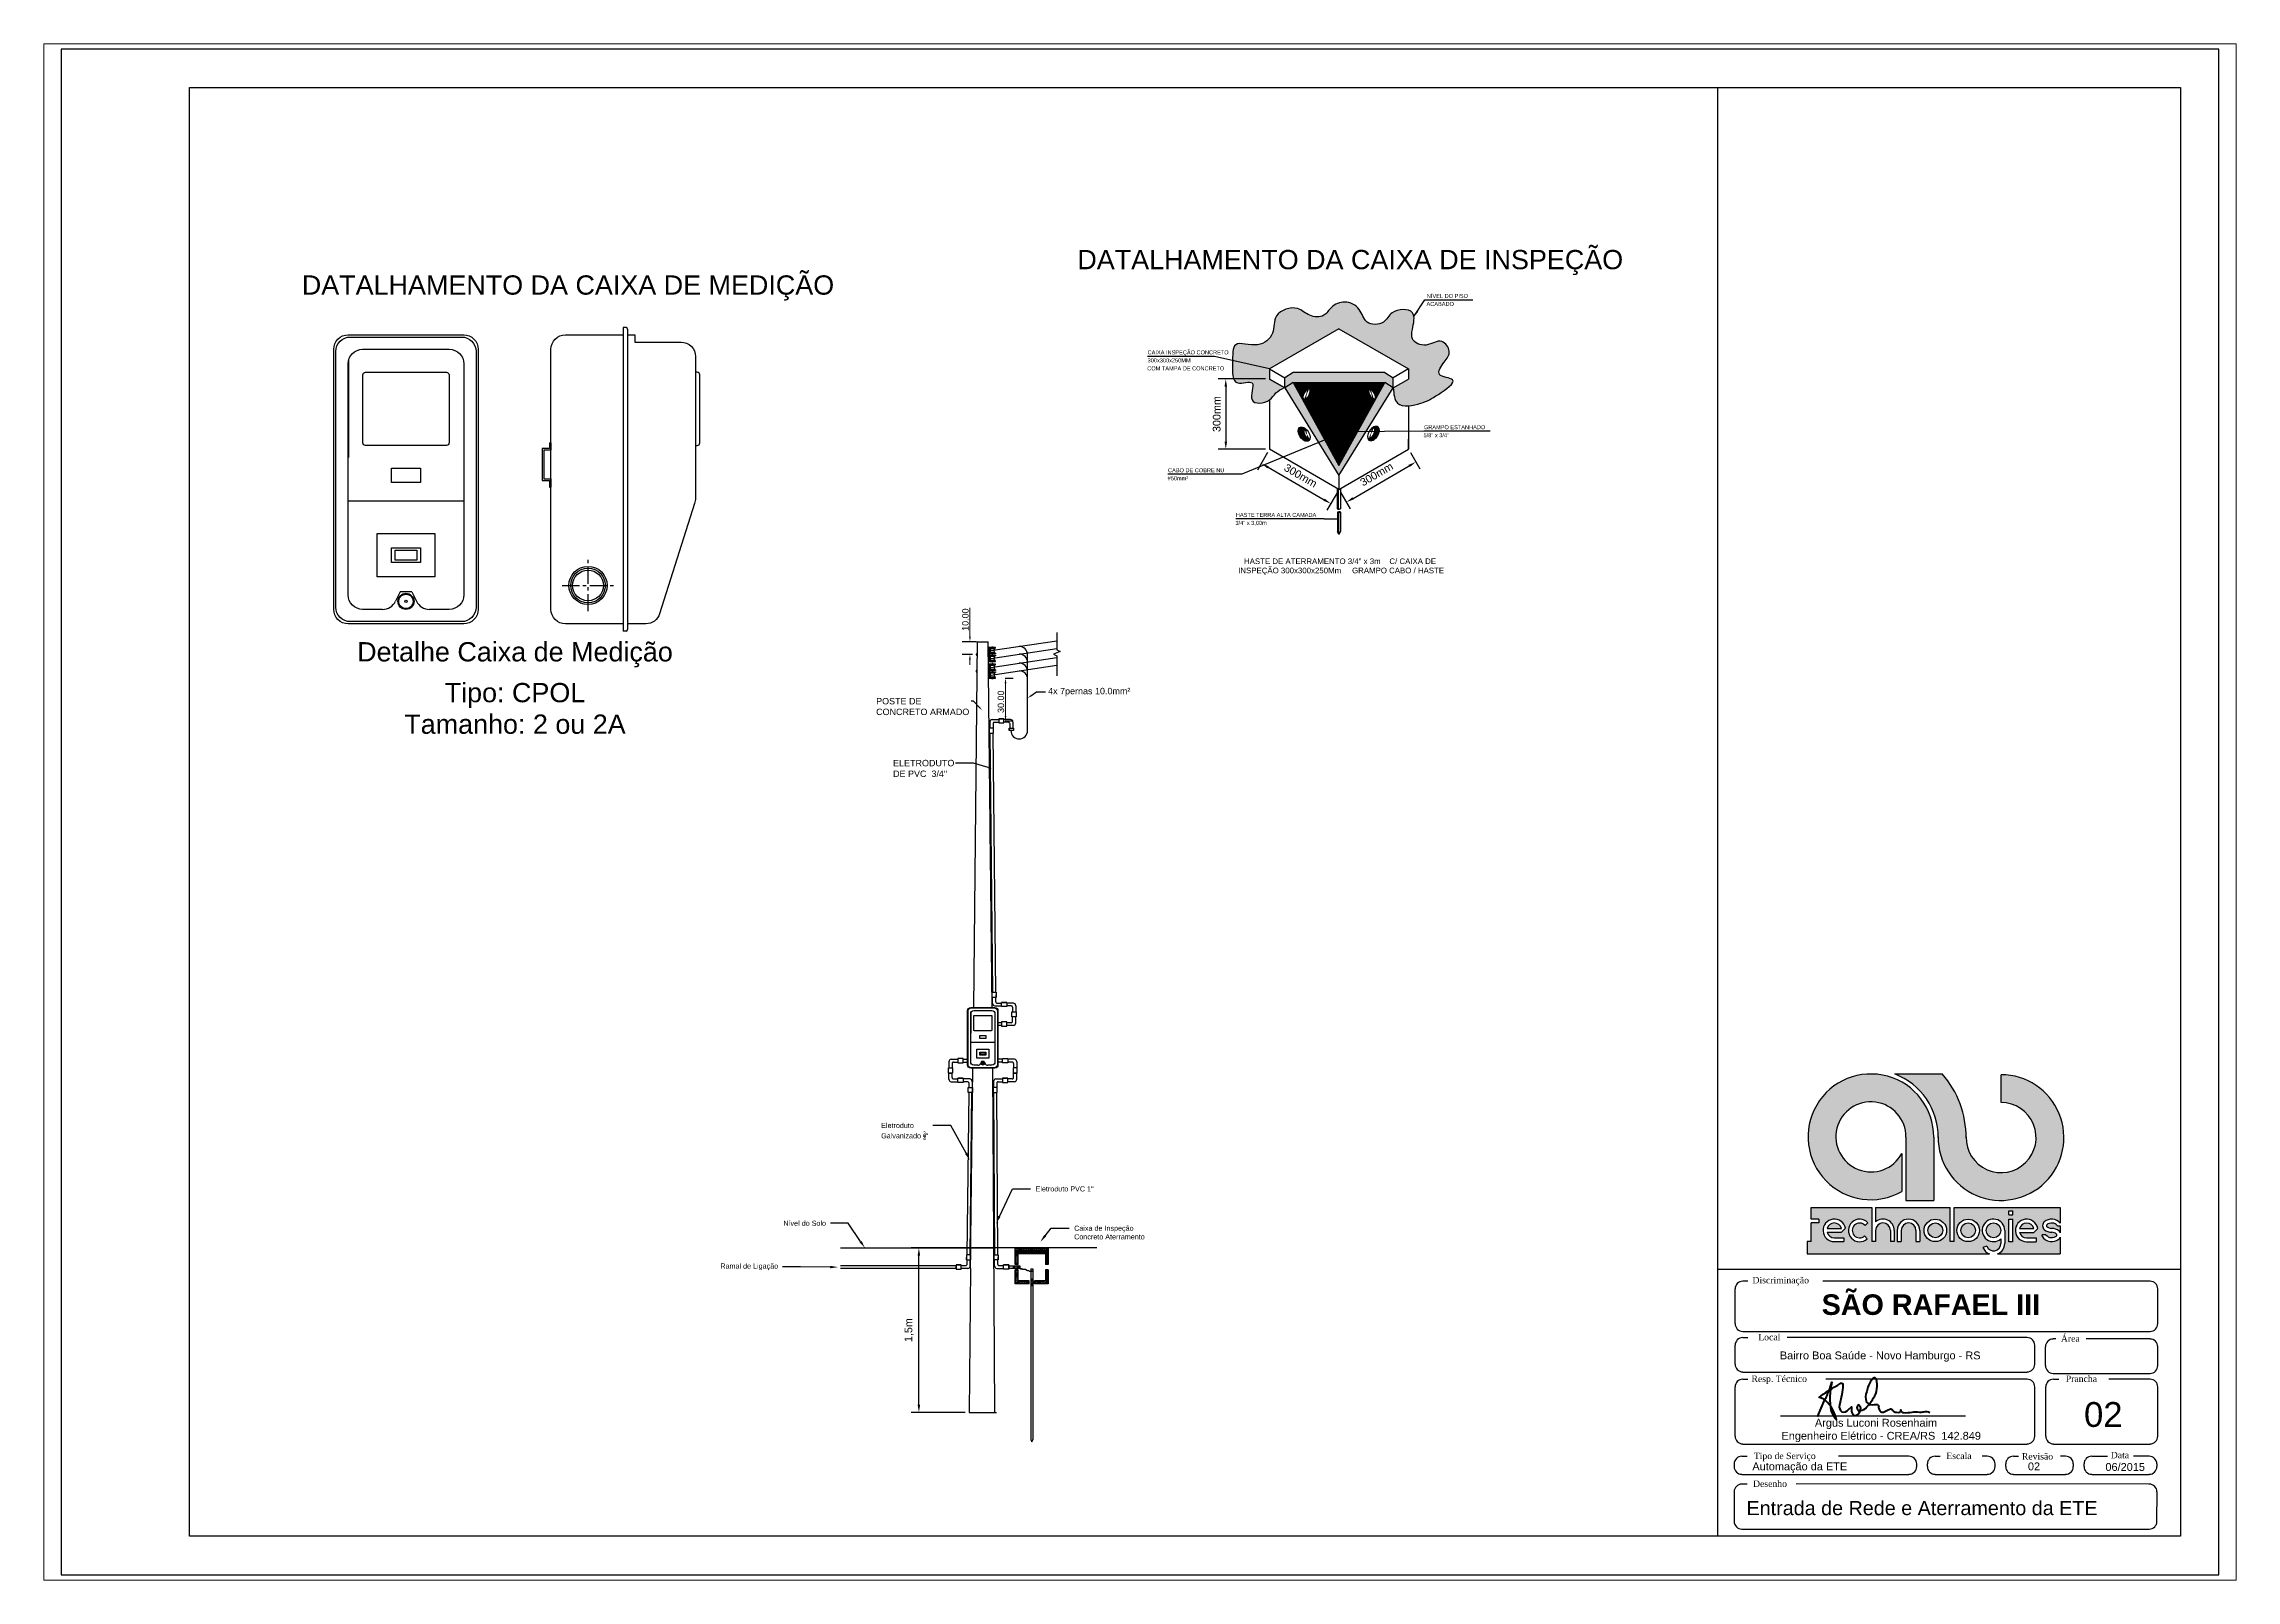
# Paper-space layout 'Layout2' of a CAD drawing. Header units: millimetres. Extents: x 2 to 828, y 1 to 580.
# The model-space entities are those that its viewports show. They can reach past a viewport. Long polylines and large blocks are cut down to what shows.
import ezdxf
from ezdxf import colors
from ezdxf.entities.mleader import LeaderData, LeaderLine
from ezdxf.enums import TextEntityAlignment as Align
from ezdxf.math import Vec2, Vec3

# ---------------------------------------------------------------- set-up
doc = ezdxf.new("R2010")
doc.units = ezdxf.units.MM
doc.linetypes.add('CENTER', pattern=[2, 1.25, -0.25, 0.25, -0.25])
for name, color, linetype in [('15', 1, 'Continuous'), ('25', 2, 'Continuous'), ('50', 5, 'Continuous'), ('selo', 7, 'Continuous'), ('TXT', 2, 'Continuous')]:
    doc.layers.add(name, color=color, linetype=linetype)
doc.styles.add('Annotative', font='Arial.ttf')
doc.styles.add('Notes', font='Arial.ttf', dxfattribs={"height": 3})
doc.styles.get("Standard").update_dxf_attribs({"font": 'Arial.ttf'})
doc.dimstyles.new('Electrical-Metric', dxfattribs={"dimtxt": 3, "dimasz": 3, "dimexe": 3, "dimexo": 1.5, "dimgap": 2, "dimtad": 1, "dimzin": 3, "dimdsep": 46, "dimtxsty": 'Standard', "dimcen": 3, "dimazin": 2, "dimtfac": 1, "dimtofl": 0, "dimtmove": 0, "dimatfit": 3, "dimfxl": 1, "dimfrac": 1, "dimtolj": 1, "dimtzin": 0, "dimarcsym": 0})
doc.dimstyles.new('ISO-25', dxfattribs={"dimtxt": 2.5, "dimasz": 2.5, "dimexe": 1.25, "dimexo": 0.625, "dimtad": 1, "dimtxsty": 'Standard', "dimcen": 2.5, "dimadec": 0, "dimazin": 0, "dimtfac": 1, "dimtmove": 0, "dimatfit": 3, "dimfxl": 1, "dimarcsym": 0})
pattern_1 = [(0, (637.97587, 462.6376), (0.873125, 0.396875), [5.953125, -0.79375, 1.984375, -0.396875]), (0, (638.5037, 462.836), (-0.396875, 0.5278437), [1.190625, -0.130969, 2.38125, -0.297656]), (0, (638.1743, 462.97493), (2.06375, 0.26590625), [3.175, -0.555625, 1.5875, -0.396875])]
pattern_2 = [(45, (54.67514, -180.71044), (-0.31430896, 0.31430896), [])]

psp = doc.layouts.new('Layout2')

msp = doc.modelspace()

# ---------------------------------------------------------------- texts
at = {"layer": '25', "color": 0, "style": 'Annotative'}
for s, p in [('NÍVEL DO PISO', (631.681, 597.092)), ('ACABADO', (631.542, 593.977)), ('300x300x250MM', (522.972, 572.004)), ('CAIXA INSPEÇÃO CONCRETO', (522.972, 575.129)), ('COM TAMPA DE CONCRETO', (522.833, 568.889)), ('GRAMPO ESTANHADO', (630.518, 545.99)), ('5/8" x 3/4"', (630.379, 542.875)), ('CABO DE COBRE NU', (530.905, 529.228)), ('#50mm²', (530.766, 526.113)), ('HASTE TERRA ALTA CAMADA', (557.321, 511.86)), ('3/4" x 3,00m', (557.167, 508.745))]:
    msp.add_text(s, height=1.5625, dxfattribs=at).set_placement(p)
at = {"layer": '50', "color": 0, "style": 'Annotative'}
for s, p in [('HASTE DE ATERRAMENTO 3/4" x 3m    C/ CAIXA DE ', (598.299, 494.586)), ('INSPEÇÃO 300x300x250Mm     GRAMPO CABO / HASTE', (598.299, 490.996))]:
    msp.add_text(s, height=2.1875, dxfattribs=at).set_placement(p, align=Align.MIDDLE_CENTER)
at = {"layer": 'selo', "color": 0, "attachment_point": 1}
for s, insert, char_height, width in [('\\FTIMES.TTF;Discriminação', (758.423, 215.967), 2.5, 101.64), ('\\FTIMES.TTF;Local', (760.686, 193.797), 2.5, 81.312), ('\\FTIMES.TTF;Área', (878.501, 193.238), 2.5, 81.312), ('\\FTIMES.TTF;Resp. Técnico', (758.039, 177.581), 2.5, 101.64), ('\\FTIMES.TTF;Prancha', (880.403, 177.581), 2.5, 101.64), ('02', (887.502, 167.252), 9.6665, 225.55271), ('\\FTIMES.TTF;Tipo de Serviço', (758.944, 147.556), 2.5, 101.64), ('\\FTIMES.TTF;Escala', (833.888, 147.556), 2.5, 40.656), ('{\\Ftimes.ttf|c0;Revisão}', (863.301, 147.372), 2.5, 101.64), ('\\FTIMES.TTF;Data', (897.916, 147.869), 2.5, 40.656), ('Automação da ETE', (758.382, 143.743), 3.0492, 71.148), ('{\\Ftimes.ttf|c0;Desenho}', (758.656, 136.72), 2.5, 101.64), ('02', (865.661, 143.743), 3.0492, 71.148), ('06/2015', (895.831, 143.514), 3.0492, 71.148), ('Entrada de Rede e Aterramento da ETE', (756.116, 128.748), 5.5, 331.58467)]:
    msp.add_mtext(s, dxfattribs=dict(at, insert=insert, char_height=char_height, width=width))
for s, insert, char_height in [('{\\fArial|b1|i0|c0|p34;SÃO RAFAEL III}', (785.369, 209.185), 8), ('Bairro Boa Saúde - Novo Hamburgo - RS', (769.099, 186.952), 3.0492), ('           Argus Luconi Rosenhaim\\PEngenheiro Elétrico - CREA/RS  142.849', (769.718, 160.731), 3.0492)]:
    msp.add_mtext(s, dxfattribs=dict(at, insert=insert, char_height=char_height))
at = {"layer": 'TXT', "color": 7, "style": 'Annotative'}
for s, p in [('DATALHAMENTO DA CAIXA DE INSPEÇÃO ', (603.304, 608.274)), ('DATALHAMENTO DA CAIXA DE MEDIÇÃO ', (298.778, 598.38)), ('Detalhe Caixa de Medição', (276.684, 455.593)), ('Tipo: CPOL', (276.684, 439.699)), ('Tamanho: 2 ou 2A', (276.684, 427.423))]:
    msp.add_text(s, height=7.5, dxfattribs=at).set_placement(p, align=Align.CENTER)

# ---------------------------------------------------------------- blocks, each defined once
blk = doc.blocks.new('*X135')
at = {"color": 0}
for p, q in [((2781, 2205), (2782, 2206)), ((2789, 2198), (2781, 2206)), ((2782, 2204), (2785, 2207)), ((2783, 2203), (2788, 2208)), ((2794, 2195), (2783, 2206)), ((2784, 2202), (2789, 2207)), ((2796, 2194), (2784, 2207)), ((2798, 2194), (2785, 2207)), ((2785, 2201), (2789, 2206)), ((2800, 2194), (2786, 2208)), ((2786, 2201), (2790, 2205)), ((2787, 2200), (2791, 2204)), ((2789, 2207), (2788, 2208)), ((2788, 2199), (2792, 2203)), ((2789, 2198), (2793, 2202)), ((2790, 2197), (2794, 2202)), ((2791, 2197), (2795, 2201)), ((2792, 2196), (2796, 2200)), ((2793, 2195), (2797, 2200)), ((2801, 2195), (2794, 2202)), ((2794, 2195), (2798, 2199)), ((2795, 2194), (2800, 2199)), ((2797, 2194), (2801, 2199)), ((2802, 2195), (2798, 2199)), ((2799, 2194), (2803, 2199)), ((2801, 2195), (2805, 2199)), ((2803, 2196), (2801, 2199)), ((2804, 2197), (2802, 2199)), ((2805, 2198), (2804, 2199))]:
    blk.add_line(p, q, dxfattribs=at)
blk = doc.blocks.new('*X134')
at = {"color": 0}
for p, q in [((2834, 2190), (2850, 2207)), ((2834, 2189), (2849, 2204)), ((2834, 2187), (2844, 2197)), ((2853, 2172), (2834, 2192)), ((2848, 2176), (2834, 2190)), ((2842, 2180), (2834, 2188)), ((2835, 2194), (2840, 2199)), ((2835, 2186), (2842, 2194)), ((2855, 2174), (2835, 2194)), ((2854, 2173), (2835, 2193)), ((2835, 2185), (2842, 2192)), ((2838, 2183), (2835, 2186)), ((2856, 2175), (2836, 2195)), ((2836, 2184), (2842, 2190)), ((2842, 2190), (2837, 2196)), ((2837, 2183), (2843, 2189)), ((2842, 2192), (2838, 2197)), ((2838, 2182), (2844, 2188)), ((2842, 2194), (2839, 2197)), ((2839, 2182), (2844, 2187)), ((2843, 2195), (2840, 2198)), ((2840, 2181), (2845, 2186)), ((2844, 2196), (2841, 2199)), ((2844, 2197), (2842, 2200)), ((2842, 2180), (2846, 2185)), ((2843, 2201), (2851, 2209)), ((2846, 2200), (2843, 2202)), ((2845, 2199), (2843, 2201)), ((2843, 2180), (2847, 2184)), ((2846, 2200), (2844, 2203)), ((2844, 2179), (2848, 2184)), ((2845, 2206), (2851, 2211)), ((2848, 2202), (2845, 2205)), ((2847, 2201), (2845, 2204)), ((2845, 2178), (2849, 2183)), ((2849, 2205), (2846, 2208)), ((2849, 2204), (2846, 2206)), ((2846, 2178), (2850, 2182)), ((2847, 2216), (2848, 2216)), ((2847, 2209), (2851, 2213)), ((2850, 2207), (2847, 2210)), ((2850, 2206), (2847, 2209)), ((2847, 2177), (2852, 2182)), ((2848, 2215), (2849, 2216)), ((2848, 2214), (2850, 2215)), ((2851, 2212), (2848, 2215)), ((2848, 2211), (2850, 2214)), ((2851, 2210), (2848, 2213)), ((2851, 2209), (2848, 2212)), ((2848, 2176), (2853, 2181)), ((2849, 2175), (2854, 2180)), ((2850, 2175), (2855, 2180)), ((2857, 2176), (2851, 2182)), ((2851, 2174), (2856, 2179)), ((2852, 2173), (2858, 2179)), ((2853, 2172), (2860, 2179)), ((2858, 2177), (2855, 2180)), ((2859, 2178), (2858, 2179)), ((2860, 2178), (2859, 2179)), ((2861, 2179), (2860, 2179)), ((2862, 2180), (2862, 2180))]:
    blk.add_line(p, q, dxfattribs=at)
blk = doc.blocks.new('*X136')
at = {"color": 0}
for p, q in [((11826, 2070), (11839, 2061)), ((11828, 2073), (11847, 2060)), ((11832, 2075), (11853, 2061)), ((11836, 2077), (11858, 2061)), ((11841, 2078), (11862, 2063)), ((11846, 2079), (11866, 2065)), ((11853, 2079), (11869, 2067)), ((11861, 2078), (11870, 2071))]:
    blk.add_line(p, q, dxfattribs=at)
blk = doc.blocks.new('*X133')
at = {"color": 0}
for p, q in [((2822, 2211), (2827, 2215)), ((2826, 2209), (2822, 2212)), ((2823, 2217), (2828, 2222)), ((2823, 2215), (2828, 2219)), ((2823, 2213), (2827, 2217)), ((2826, 2214), (2823, 2217)), ((2826, 2212), (2823, 2215)), ((2826, 2210), (2823, 2214)), ((2823, 2209), (2826, 2213)), ((2826, 2207), (2823, 2210)), ((2824, 2219), (2829, 2225)), ((2827, 2218), (2824, 2221)), ((2827, 2217), (2824, 2219)), ((2827, 2215), (2824, 2218)), ((2824, 2208), (2826, 2211)), ((2824, 2208), (2826, 2209)), ((2825, 2222), (2830, 2228)), ((2828, 2221), (2825, 2223)), ((2828, 2219), (2825, 2222)), ((2826, 2225), (2829, 2228)), ((2829, 2223), (2826, 2226)), ((2828, 2222), (2826, 2225)), ((2826, 2207), (2826, 2207)), ((2829, 2225), (2827, 2227)), ((2830, 2226), (2828, 2228)), ((2830, 2227), (2830, 2228))]:
    blk.add_line(p, q, dxfattribs=at)
blk = doc.blocks.new('*D137')
at = {"color": 0, "lineweight": -2, "transparency": 16777216}
for p, q in [((568.92, 565.54), (550.4, 565.54)), ((553.4, 562.54), (553.4, 541.19)), ((568.92, 538.19), (550.4, 538.19))]:
    blk.add_line(p, q, dxfattribs=at)
at = {"color": 0, "transparency": 16777216}
for points in [[(552.9, 562.54), (553.9, 562.54), (553.4, 565.54)], [(552.9, 541.19), (553.9, 541.19), (553.4, 538.19)]]:
    blk.add_solid(points, dxfattribs=at)
at = {"layer": 'Defpoints', "color": 0, "transparency": 16777216}
for p in [(570.42, 565.54), (553.4, 538.19), (570.42, 538.19)]:
    blk.add_point(p, dxfattribs=at)
at = {"color": 0, "transparency": 16777216, "insert": (549.86, 551.87), "char_height": 3, "attachment_point": 5, "rotation": 90}
blk.add_mtext('\\A1;300mm', dxfattribs=at)
blk = doc.blocks.new('*D138')
at = {"color": 0, "lineweight": -2, "transparency": 16777216}
for p, q in [((569.67, 536.9), (565.73, 530.08)), ((569.83, 531.18), (591.68, 518.54)), ((596.71, 521.25), (592.77, 514.44))]:
    blk.add_line(p, q, dxfattribs=at)
at = {"color": 0, "transparency": 16777216}
for points in [[(570.08, 531.61), (569.58, 530.75), (567.23, 532.68)], [(591.93, 518.97), (591.43, 518.11), (594.27, 517.04)]]:
    blk.add_solid(points, dxfattribs=at)
at = {"layer": 'Defpoints', "color": 0, "transparency": 16777216}
for p in [(570.42, 538.19), (597.46, 522.55), (594.27, 517.04)]:
    blk.add_point(p, dxfattribs=at)
at = {"color": 0, "transparency": 16777216, "insert": (582.52, 527.92), "char_height": 3, "attachment_point": 5, "rotation": 329.94969}
blk.add_mtext('\\A1;300mm', dxfattribs=at)
blk = doc.blocks.new('*D139')
at = {"color": 0, "lineweight": -2, "transparency": 16777216}
for p, q in [((602.94, 519.07), (624.79, 531.71)), ((625.25, 536.9), (628.89, 530.62)), ((598.21, 521.25), (601.85, 514.97))]:
    blk.add_line(p, q, dxfattribs=at)
at = {"color": 0, "transparency": 16777216}
for points in [[(624.54, 532.14), (625.04, 531.28), (627.38, 533.21)], [(602.69, 519.51), (603.19, 518.64), (600.34, 517.57)]]:
    blk.add_solid(points, dxfattribs=at)
at = {"layer": 'Defpoints', "color": 0, "transparency": 16777216}
for p in [(624.5, 538.19), (627.38, 533.21), (597.46, 522.55)]:
    blk.add_point(p, dxfattribs=at)
at = {"color": 0, "transparency": 16777216, "insert": (612.09, 528.45), "char_height": 3, "attachment_point": 5, "rotation": 30.05031}
blk.add_mtext('\\A1;300mm', dxfattribs=at)
blk = doc.blocks.new('*D140')
at = {"color": 0, "linetype": 'Continuous', "lineweight": -2, "transparency": 16777216}
for p, q in [((453.98, 227.25), (430.93, 227.25)), ((433.93, 166.25), (433.93, 224.25)), ((451.95, 163.25), (430.93, 163.25))]:
    blk.add_line(p, q, dxfattribs=at)
at = {"color": 0, "linetype": 'Continuous', "transparency": 16777216}
for points in [[(433.43, 224.25), (434.43, 224.25), (433.93, 227.25)], [(433.43, 166.25), (434.43, 166.25), (433.93, 163.25)]]:
    blk.add_solid(points, dxfattribs=at)
at = {"layer": 'Defpoints', "color": 0, "linetype": 'Continuous', "transparency": 16777216}
for p in [(433.93, 227.25), (455.48, 227.25), (453.45, 163.25)]:
    blk.add_point(p, dxfattribs=at)
at = {"color": 0, "linetype": 'Continuous', "transparency": 16777216, "insert": (430.13, 195.25), "char_height": 3, "attachment_point": 5, "rotation": 90}
blk.add_mtext('\\A1;1,5m', dxfattribs=at)
blk = doc.blocks.new('*D141')
at = {"color": 0, "lineweight": -2, "transparency": 16777216}
for p, q in [((467.48, 449.05), (470.65, 449.05)), ((467.48, 432.4), (470.65, 432.4))]:
    blk.add_line(p, q, dxfattribs=at)
at = {"color": 0, "lineweight": 5, "transparency": 16777216}
blk.add_line((467.65, 434.4), (467.65, 447.05), dxfattribs=at)
at = {"color": 0, "transparency": 16777216}
for points in [[(467.32, 447.05), (467.98, 447.05), (467.65, 449.05)], [(467.32, 434.4), (467.98, 434.4), (467.65, 432.4)]]:
    blk.add_solid(points, dxfattribs=at)
at = {"layer": 'Defpoints', "color": 0, "transparency": 16777216}
for p in [(465.98, 449.05), (467.65, 449.05), (465.98, 432.4)]:
    blk.add_point(p, dxfattribs=at)
at = {"color": 0, "transparency": 16777216, "insert": (465.87, 439.9), "char_height": 2.5, "attachment_point": 5, "rotation": 90}
blk.add_mtext('\\A1;30.00', dxfattribs=at)
blk = doc.blocks.new('*D142')
at = {"color": 0, "lineweight": 5, "transparency": 16777216}
for p, q in [((453.8, 465.27), (453.8, 476.46)), ((453.8, 456.29), (453.8, 454.29))]:
    blk.add_line(p, q, dxfattribs=at)
at = {"color": 0, "lineweight": -2, "transparency": 16777216}
for p, q in [((456.3, 463.27), (450.8, 463.27)), ((454.73, 458.29), (450.8, 458.29))]:
    blk.add_line(p, q, dxfattribs=at)
at = {"color": 0, "transparency": 16777216}
for points in [[(453.46, 465.27), (454.13, 465.27), (453.8, 463.27)], [(453.46, 456.29), (454.13, 456.29), (453.8, 458.29)]]:
    blk.add_solid(points, dxfattribs=at)
at = {"layer": 'Defpoints', "color": 0, "transparency": 16777216}
for p in [(453.8, 463.27), (457.8, 463.27), (456.23, 458.29)]:
    blk.add_point(p, dxfattribs=at)
at = {"color": 0, "transparency": 16777216, "insert": (452.02, 471.86), "char_height": 2.5, "attachment_point": 5, "rotation": 90}
blk.add_mtext('\\A1;10.00', dxfattribs=at)

# ---------------------------------------------------------------- dimensions: what is measured, and where the dimension line sits
for p1, p2, distance, picture, middle in [((570.423, 565.537), (570.423, 538.194), -17.027, '*D137', (549.863, 551.866)), ((570.423, 538.194), (597.462, 522.551), -6.369, '*D138', (582.522, 527.917)), ((597.462, 522.551), (624.502, 538.194), -5.754, '*D139', (612.094, 528.45))]:
    dim = msp.add_aligned_dim(p1=p1, p2=p2, distance=distance, text='300mm', dimstyle='Electrical-Metric')
    dim.commit()
    dim.dimension.update_dxf_attribs({"geometry": picture, "text_midpoint": middle})
dim = msp.add_linear_dim(base=(453.797, 463.269), p1=(456.227, 458.29), p2=(457.804, 463.269), angle=90, text='10.00', dimstyle='Electrical-Metric', override={"dimtxt": 2.5, "dimasz": 2, "dimgap": 0.5, "dimlwd": 5})
dim.commit()
dim.dimension.update_dxf_attribs({"geometry": '*D142', "text_midpoint": (452.02, 471.865)})
dim = msp.add_linear_dim(base=(467.651, 449.047), p1=(465.975, 432.403), p2=(465.975, 449.047), angle=90, text='30.00', dimstyle='Electrical-Metric', override={"dimtxt": 2.5, "dimasz": 2, "dimgap": 0.5, "dimlwd": 5})
dim.commit()
dim.dimension.update_dxf_attribs({"geometry": '*D141', "text_midpoint": (467.651, 439.902), "dimtype": 160})
at = {"linetype": 'Continuous'}
dim = msp.add_linear_dim(base=(433.932, 227.246), p1=(453.454, 163.246), p2=(455.484, 227.246), angle=90, text='1,5m', dimstyle='Electrical-Metric', dxfattribs=at)
dim.commit()
dim.dimension.update_dxf_attribs({"geometry": '*D140', "text_midpoint": (430.129, 195.246)})

# ---------------------------------------------------------------- hatches: boundary and pattern name
at = {"true_color": 0x454545}
h = msp.add_hatch(dxfattribs=at)
h.set_pattern_fill('AR-CONC', color=250, scale=0.01875)
h.set_pattern_definition([(50, (678.4895, 402.7243), (3.415963, -0.298858), [0.35719, -3.92906]), (355, (678.4895, 402.7243), (-0.660814, 3.582316), [0.28575, -3.14326]), (100.4514, (678.7742, 402.6994), (2.75515, 3.28346), [0.303563, -3.33919]), (46.1842, (678.4895, 403.677), (5.08273, -0.78829), [0.53578, -5.89359]), (96.6356, (678.913, 403.611), (4.45133, 4.63924), [0.45534, -5.00879]), (351.1842, (678.4895, 403.677), (4.45133, 4.63924), [0.42862, -4.71487]), (21, (678.9658, 403.4387), (2.84277, -1.917472), [0.35719, -3.92906]), (326, (678.9658, 403.4387), (1.15879, 3.453524), [0.28575, -3.14325]), (71.4514, (679.2027, 403.279), (4.00156, 1.53605), [0.303563, -3.339186]), (37.5, (678.4895, 402.7243), (0.057911, 1.585407), [0, -3.10515, 0, -3.190875, 0, -3.155156]), (7.5, (678.4895, 402.7243), (1.252869, 1.878386), [0, -1.819275, 0, -3.033713, 0, -1.202531]), (327.5, (677.4275, 402.7243), (2.542324, -0.107414), [0, -1.190625, 0, -3.71475, 0, -4.929187]), (317.5, (676.9512, 402.7243), (2.777422, 0.476747), [0, -1.547813, 0, -2.466975, 0, -3.500437])])
edge = h.paths.add_edge_path()
edge.add_line((624.502, 569.444), (624.502, 565.537))
edge.add_line((624.502, 565.537), (618.598, 562.122))
edge.add_spline(control_points=[(618.598, 562.122), (618.781, 559.718), (619.232, 553.798), (629.929, 555.822), (635.147, 558.753), (645.641, 565.908), (634.331, 566.224), (638.439, 572.279), (641.563, 576.077), (637.148, 582.033), (631.83, 577.427), (625.269, 580.182), (626.116, 585.744), (628.077, 593.133), (617.752, 592.899), (615.302, 586.565), (607.373, 586.464), (606.05, 593.354), (599.957, 596.4), (594.431, 594.16), (591.753, 589.334), (585.635, 589.739), (581.016, 594.589), (571.552, 591.421), (572.764, 582.79), (565.901, 577.104), (555.708, 581.376), (556.249, 571.605), (555.452, 561.924), (566.268, 566.205), (560.751, 555.195), (570.49, 556.149), (572.666, 560.434), (575.025, 561.581), (576.246, 562.169)], knot_values=[0, 0, 0, 0, 6.2353018, 15.358394, 22.9517507, 30.8697842, 36.3375654, 41.4511227, 46.1357402, 50.9029343, 57.1926613, 63.0527736, 66.6631949, 73.1806483, 81.0481012, 86.0297539, 92.3526896, 98.1136319, 104.4149034, 110.050229, 114.3284453, 119.748104, 125.2043352, 133.8316794, 140.7060034, 148.039967, 156.5307655, 163.7726159, 171.8082321, 177.3182179, 183.9072378, 190.7217326, 194.3998647, 198.3246714, 198.3246714, 198.3246714, 198.3246714], degree=3, periodic=0)
edge.add_line((576.246, 562.169), (570.423, 565.537))
edge.add_line((570.423, 565.537), (570.423, 569.444))
edge.add_line((570.423, 569.444), (597.462, 585.087))
edge.add_line((597.462, 585.087), (624.502, 569.444))
h = msp.add_hatch()
h.set_pattern_fill('EARTH', color=256, scale=0.15625)
h.set_pattern_definition([(0, (637.9759, 462.6376), (0.9921875, 0.9921875), [0.992188, -0.992188]), (0, (637.9759, 463.0097), (0.9921875, 0.9921875), [0.992188, -0.992188]), (0, (637.9759, 463.3817), (0.9921875, 0.9921875), [0.992188, -0.992188]), (90, (638.0999, 463.5057), (-0.9921875, 0.9921875), [0.992188, -0.992188]), (90, (638.472, 463.5057), (-0.9921875, 0.9921875), [0.992188, -0.992188]), (90, (638.844, 463.5057), (-0.9921875, 0.9921875), [0.992188, -0.992188])])
h.paths.add_polyline_path([(615.334, 568.046), (579.615, 568.046), (576.34, 566.021), (576.34, 562.117), (579.601, 564.134), (579.602, 564.132), (615.329, 564.132), (615.334, 564.14), (618.598, 562.122), (618.598, 566.028)])
h.paths.add_polyline_path([(618.598, 562.122), (615.348, 564.132), (615.329, 564.132), (597.462, 531.866), (579.602, 564.132), (579.597, 564.132), (576.34, 562.117), (576.34, 562.115), (597.462, 527.96)])
at = {"true_color": 0x787878}
h = msp.add_hatch(dxfattribs=at)
h.set_pattern_fill('AR-RROOF', color=8, scale=0.015625)
h.set_pattern_definition(pattern_1)
h.paths.add_polyline_path([(597.462, 564.132), (579.602, 564.132), (588.251, 548.507), (597.462, 553.837)])
edge = h.paths.add_edge_path(flags=16)
edge.add_ellipse((585.752, 559.627), major_axis=(1.772, 2.536), ratio=0.5971656, start_angle=0, end_angle=360, ccw=False)
h = msp.add_hatch(dxfattribs=at)
h.set_pattern_fill('AR-RROOF', color=8, scale=0.015625)
h.set_pattern_definition(pattern_1)
h.paths.add_polyline_path([(597.462, 553.837), (606.677, 548.506), (615.329, 564.132), (597.462, 564.132)])
edge = h.paths.add_edge_path(flags=16)
edge.add_ellipse((609.172, 559.627), major_axis=(-1.772, 2.536), ratio=0.5971656, start_angle=0, end_angle=360)
at = {"true_color": 0x9c9c9c}
h = msp.add_hatch(dxfattribs=at)
h.set_pattern_fill('AR-RROOF', color=253, scale=0.015625)
h.set_pattern_definition(pattern_1)
edge = h.paths.add_edge_path()
edge.add_ellipse((583.83, 559.627), major_axis=(1.772, 2.536), ratio=0.5971656, start_angle=230.182402, end_angle=355.111582, ccw=False)
edge.add_ellipse((585.752, 559.627), major_axis=(1.772, 2.536), ratio=0.5971656, start_angle=-184.888418, end_angle=50.182402)
h = msp.add_hatch(dxfattribs=at)
h.set_pattern_fill('AR-RROOF', color=253, scale=0.015625)
h.set_pattern_definition(pattern_1)
edge = h.paths.add_edge_path()
edge.add_ellipse((611.324, 559.627), major_axis=(-1.772, 2.536), ratio=0.5971656, start_angle=8.503333, end_angle=126.202682, ccw=False)
edge.add_ellipse((609.172, 559.627), major_axis=(-1.772, 2.536), ratio=0.5971656, start_angle=306.202682, end_angle=548.503333)
h = msp.add_hatch(dxfattribs=at)
h.set_pattern_fill('AR-RROOF', color=253, scale=0.015625)
h.set_pattern_definition(pattern_1)
edge = h.paths.add_edge_path()
edge.add_ellipse((583.904, 544.067), major_axis=(-1.772, 2.536), ratio=0.5971656, start_angle=306.202682, end_angle=548.503333)
edge.add_ellipse((586.055, 544.067), major_axis=(-1.772, 2.536), ratio=0.5971656, start_angle=8.503333, end_angle=126.202682, ccw=False)
at = {"true_color": 0x787878}
h = msp.add_hatch(dxfattribs=at)
h.set_pattern_fill('AR-RROOF', color=8, scale=0.015625)
h.set_pattern_definition(pattern_1)
h.paths.add_polyline_path([(597.462, 553.837), (588.251, 548.507), (597.462, 531.866), (606.677, 548.506)])
h.paths.add_polyline_path([(601.061, 543.883, -0.0699949), (601.1, 543.977, -0.0562357), (601.176, 544.078, -0.0562952), (601.198, 544.202, 0.0562357), (601.101, 544.121, 0.0562357), (601.025, 544.021, 0.0699949), (600.986, 543.927, 0.1060576), (600.981, 543.832, 0.2312393), (601.032, 543.762, 0.1199691), (601.072, 543.737, -0.1673755)], flags=16)
h.paths.add_polyline_path([(599.925, 545.15, 0.0581077), (600.101, 545.256, 0.1533859), (600.185, 545.378), (600.362, 545.309, -0.1110874), (600.067, 545.056, -0.4991421), (599.762, 545.164, 0.2110041)], flags=16)
h.paths.add_polyline_path([(600.227, 544.863), (600.527, 544.69), (600.262, 544.412), (599.962, 544.585)], flags=16)
h.paths.add_polyline_path([(598.508, 543.871), (598.868, 543.907), (599.168, 543.734), (598.807, 543.697), (598.543, 543.419), (598.243, 543.593)], flags=16)
at = {"true_color": 0x9c9c9c}
h = msp.add_hatch(dxfattribs=at)
h.set_pattern_fill('AR-RROOF', color=253, scale=0.015625)
h.set_pattern_definition(pattern_1)
edge = h.paths.add_edge_path()
edge.add_ellipse((608.965, 544.311), major_axis=(1.772, 2.536), ratio=0.5971656, start_angle=230.182402, end_angle=355.111582, ccw=False)
edge.add_ellipse((610.888, 544.311), major_axis=(1.772, 2.536), ratio=0.5971656, start_angle=-184.888418, end_angle=50.182402)
at = {"linetype": 'Continuous'}
h = msp.add_hatch(dxfattribs=at)
h.set_pattern_fill('ANSI31', color=256, scale=0.14)
h.set_pattern_definition(pattern_2)
h.paths.add_polyline_path([(471.443, 227.246), (471.443, 226.186), (484.293, 226.186), (484.293, 227.246)])
h = msp.add_hatch(dxfattribs=at)
h.set_pattern_fill('ANSI31', color=256, scale=0.14)
h.set_pattern_definition(pattern_2)
h.paths.add_polyline_path([(472.513, 214.396), (472.513, 218.751), (471.443, 218.751), (471.443, 213.326), (476.868, 213.326), (476.868, 214.396)], flags=17)
h.paths.add_polyline_path([(483.223, 220.751), (484.293, 220.751), (484.293, 226.166), (471.443, 226.166), (471.443, 220.751), (472.513, 220.751), (472.513, 225.106), (483.223, 225.106)])
h.paths.add_polyline_path([(484.293, 218.751), (483.223, 218.751), (483.223, 214.396), (478.868, 214.396), (478.868, 213.326), (484.293, 213.326)])
at = {"layer": 'selo'}
h = msp.add_hatch(color=0, dxfattribs=at)
h.dxf.hatch_style = 1
h.paths.add_polyline_path([(832.332, 294.976), (813.803, 294.976, -0.314958), (830.723, 270.213, 2.4111444), (855.212, 294.705), (855.212, 283.859, -2.4512895), (841.58, 270.517, 0.1824425)])
h.paths.add_polyline_path([(835.348, 243.041), (806.369, 243.041), (806.369, 237.406, -0.6429859), (813.628, 234.095), (813.628, 229.71), (812.117, 229.71), (812.117, 234.095, 1), (806.369, 234.095), (806.369, 229.71), (804.858, 229.71), (804.858, 243.041), (781.243, 243.041), (781.243, 238.48), (784.256, 238.48), (784.256, 236.969), (781.231, 236.969), (781.231, 229.71), (779.69, 229.71), (779.69, 224.92), (850.672, 224.92, -0.2140839), (848.152, 227.478), (849.605, 227.91, 0.8212421), (855.136, 229.007), (855.136, 230.784, -4.6020199), (856.647, 234.095), (856.647, 229.007, -0.3092381), (853.852, 224.92), (878.255, 224.92), (878.255, 231.448, -0.100697), (877.776, 230.829, -0.4598796), (871.2, 231.81), (871.2, 232.322), (872.69, 232.32, 0.4270744), (876.814, 231.998, 0.4108773), (876.815, 232.632, 0.1862025), (874.919, 233.365, -0.1813245), (872.046, 234.435, -0.458616), (872.044, 237.41, -0.4177401), (878.255, 236.929), (878.255, 243.041), (836.889, 243.041), (836.889, 229.707), (835.348, 229.707)])
h.paths.add_polyline_path([(834.016, 234.095, -1), (825.247, 234.095, -1)], flags=16)
h.paths.add_polyline_path([(832.506, 234.095, -1), (826.757, 234.095, -1)], flags=0)
h.paths.add_polyline_path([(846.795, 234.095, -1), (838.025, 234.095, -1)], flags=16)
h.paths.add_polyline_path([(845.284, 234.095, -1), (839.536, 234.095, -1)], flags=0)
h.paths.add_polyline_path([(823.586, 234.095), (823.586, 229.71), (822.075, 229.71), (822.075, 234.095, 1), (816.327, 234.095), (816.327, 229.71), (814.816, 229.71), (814.816, 234.095, -1)], flags=16)
h.paths.add_polyline_path([(858.22, 241.686), (859.761, 241.686), (859.761, 240.166), (858.22, 240.166)], flags=16)
h.paths.add_polyline_path([(858.22, 238.48), (859.761, 238.48), (859.761, 229.67), (858.22, 229.67)], flags=16)
h.paths.add_polyline_path([(869.471, 234.88), (867.938, 233.296), (862.393, 233.296, 0.3380231), (865.165, 231.18), (868.911, 231.18), (868.911, 229.67), (865.165, 229.67, -2.1236634)], flags=16)
h.paths.add_polyline_path([(862.385, 234.782, -0.7677784), (867.938, 234.811)], flags=0)
h.paths.add_polyline_path([(803.381, 237.046), (802.27, 236.023, 2.4142136), (802.101, 231.962), (803.124, 230.851, -2.4142136)], flags=16)
h.paths.add_polyline_path([(794.587, 234.921), (793.054, 233.337), (787.508, 233.337, 0.3380231), (790.281, 231.221), (794.027, 231.221), (794.027, 229.71), (790.281, 229.71, -2.1236634)], flags=16)
h.paths.add_polyline_path([(793.054, 234.852), (787.5, 234.823, -0.7677784)], flags=0)
h.paths.add_polyline_path([(826.757, 234.095, 1), (832.506, 234.095, 1)], flags=0)
h.paths.add_polyline_path([(845.284, 234.095, 1), (839.536, 234.095, 1)], flags=0)
h.paths.add_polyline_path([(849.388, 234.095, 1), (855.136, 234.095, 1)], flags=17)
h.paths.add_polyline_path([(867.938, 234.811, 0.7677784), (862.385, 234.782)], flags=0)
h.paths.add_polyline_path([(874.9, 234.875, -0.1813245), (877.774, 233.804, -0.1010132), (878.255, 233.184), (878.255, 235.918), (877.13, 235.919, 0.4270744), (873.006, 236.241, 0.4108773), (873.004, 235.608, 0.1862025)], flags=17)
h.paths.add_polyline_path([(793.054, 234.852, 0.7677784), (787.5, 234.823)], flags=0)
h = msp.add_hatch(color=0, dxfattribs=at)
h.dxf.hatch_style = 1
h.paths.add_polyline_path([(816.575, 249.205), (816.575, 264.057, -8.1827777), (818.191, 270.426), (818.191, 245.768), (829.005, 245.768), (829.005, 270.371, 3.7185239)])
h = msp.add_hatch(color=0, dxfattribs=at)
h.dxf.hatch_style = 1
h.paths.add_polyline_path([(787.5, 234.823), (793.054, 234.852, 0.7677784)])
h.paths.add_polyline_path([(826.757, 234.095, 1), (832.506, 234.095, 1)])
h.paths.add_polyline_path([(839.536, 234.095, 1), (845.284, 234.095, 1)])
h.paths.add_polyline_path([(862.385, 234.782), (867.938, 234.811, 0.7677784)])

# ---------------------------------------------------------------- linework, layer by layer
for p, q in [((745, 115), (745, 679)), ((211.925, 572.883), (211.925, 553.899)), ((211.925, 553.899), (211.925, 534.914)), ((456.654, 463.246), (460.954, 463.246)), ((463.757, 461.031), (461.007, 461.031)), ((461.007, 461.031), (461.007, 455.531)), ((461.88, 459.781), (487.648, 463.588)), ((462.757, 461.081), (462.257, 461.081)), ((462.257, 461.081), (462.257, 461.031)), ((462.257, 461.031), (462.757, 461.031)), ((462.632, 461.131), (462.382, 461.131)), ((462.382, 461.131), (462.382, 461.081)), ((462.632, 461.081), (462.632, 461.131)), ((462.757, 461.031), (462.757, 461.081)), ((463.757, 460.781), (463.757, 461.031)), ((487.648, 466.79), (487.648, 460.082)), ((456.352, 458.415), (456.227, 458.415)), ((456.227, 458.415), (456.227, 458.165)), ((456.227, 458.165), (456.352, 458.165)), ((456.602, 458.54), (456.352, 458.54)), ((456.352, 458.54), (456.352, 458.04)), ((456.352, 458.04), (456.601, 458.039)), ((456.602, 458.54), (456.6, 458.039)), ((461.007, 455.531), (463.757, 455.531)), ((463.79, 454.532), (461.04, 454.532)), ((461.04, 454.532), (461.04, 449.032)), ((463.757, 460.781), (461.257, 460.781)), ((461.257, 460.781), (461.257, 458.781)), ((461.257, 458.781), (463.757, 458.781)), ((463.757, 458.531), (461.257, 458.531)), ((461.257, 458.531), (461.257, 458.031)), ((461.257, 458.406), (461.382, 458.406)), ((461.257, 458.406), (461.257, 458.156)), ((461.257, 458.406), (461.382, 458.406)), ((461.257, 458.406), (461.257, 458.156)), ((461.377, 458.331), (461.257, 458.331)), ((461.377, 458.231), (461.257, 458.231)), ((461.382, 458.156), (461.257, 458.156)), ((461.382, 458.156), (461.257, 458.156)), ((461.257, 458.031), (463.757, 458.031)), ((463.757, 457.781), (461.257, 457.781)), ((461.257, 457.781), (461.257, 455.781)), ((461.257, 455.781), (463.757, 455.781)), ((463.79, 454.282), (461.29, 454.282)), ((461.29, 454.282), (461.29, 452.282)), ((461.377, 458.331), (461.382, 458.406)), ((461.377, 458.231), (461.377, 458.331)), ((461.377, 458.231), (461.382, 458.156)), ((461.387, 458.331), (461.382, 458.406)), ((461.387, 458.231), (461.382, 458.156)), ((461.387, 458.231), (461.387, 458.331)), ((463.455, 460.555), (461.558, 460.555)), ((463.455, 457.555), (461.558, 457.555)), ((463.454, 459.009), (461.56, 459.009)), ((463.454, 456.009), (461.56, 456.009)), ((463.488, 454.055), (461.591, 454.055)), ((463.487, 452.509), (461.593, 452.509)), ((463.382, 460.781), (461.632, 460.781)), ((463.382, 458.781), (461.632, 458.781)), ((463.382, 457.781), (461.632, 457.781)), ((463.382, 455.781), (461.632, 455.781)), ((463.415, 454.282), (461.665, 454.282)), ((461.88, 456.782), (487.648, 460.589)), ((461.913, 453.281), (487.681, 457.088)), ((461.913, 450.281), (487.681, 454.088)), ((462.257, 458.531), (462.257, 458.481)), ((462.757, 458.531), (462.257, 458.531)), ((462.257, 458.481), (462.757, 458.481)), ((462.757, 458.081), (462.257, 458.081)), ((462.257, 458.081), (462.257, 458.031)), ((462.257, 458.031), (462.757, 458.031)), ((462.257, 455.531), (462.257, 455.481)), ((462.757, 455.531), (462.257, 455.531)), ((462.257, 455.481), (462.757, 455.481)), ((462.79, 454.582), (462.29, 454.582)), ((462.29, 454.582), (462.29, 454.532)), ((462.29, 454.532), (462.79, 454.532)), ((462.382, 458.481), (462.382, 458.431)), ((462.382, 458.431), (462.632, 458.431)), ((462.632, 458.131), (462.382, 458.131)), ((462.382, 458.131), (462.382, 458.081)), ((462.382, 455.481), (462.382, 455.431)), ((462.382, 455.431), (462.632, 455.431)), ((462.665, 454.632), (462.415, 454.632)), ((462.415, 454.632), (462.415, 454.582)), ((462.632, 458.431), (462.632, 458.481)), ((462.632, 458.081), (462.632, 458.131)), ((462.632, 455.431), (462.632, 455.481)), ((462.665, 454.582), (462.665, 454.632)), ((462.757, 458.481), (462.757, 458.531)), ((462.757, 458.031), (462.757, 458.081)), ((462.757, 455.481), (462.757, 455.531)), ((462.79, 454.532), (462.79, 454.582)), ((463.757, 458.781), (463.757, 458.531)), ((463.757, 458.031), (463.757, 457.781)), ((463.757, 455.531), (463.757, 455.781)), ((463.79, 454.282), (463.79, 454.532)), ((476.225, 428.65), (476.225, 458.17)), ((488.962, 459.463), (486.306, 458.416)), ((486.306, 458.416), (487.648, 457.702)), ((487.648, 460.082), (488.962, 459.463)), ((487.648, 457.702), (487.648, 449.938)), ((456.283, 451.916), (456.158, 451.916)), ((456.158, 451.916), (456.158, 451.666)), ((456.158, 451.666), (456.283, 451.666)), ((456.533, 452.041), (456.283, 452.041)), ((456.283, 452.041), (456.283, 451.541)), ((456.283, 451.541), (456.532, 451.54)), ((456.533, 452.041), (456.531, 451.54)), ((461.04, 449.032), (463.79, 449.032)), ((461.29, 452.282), (463.79, 452.282)), ((463.79, 452.032), (461.29, 452.032)), ((461.29, 452.032), (461.29, 451.532)), ((461.29, 451.907), (461.415, 451.907)), ((461.29, 451.907), (461.29, 451.657)), ((461.29, 451.907), (461.415, 451.907)), ((461.29, 451.907), (461.29, 451.657)), ((461.29, 451.907), (461.415, 451.907)), ((461.29, 451.907), (461.29, 451.657)), ((461.41, 451.832), (461.29, 451.832)), ((461.41, 451.732), (461.29, 451.732)), ((461.415, 451.657), (461.29, 451.657)), ((461.415, 451.657), (461.29, 451.657)), ((461.415, 451.657), (461.29, 451.657)), ((461.29, 451.532), (463.79, 451.532)), ((463.79, 451.282), (461.29, 451.282)), ((461.29, 451.282), (461.29, 449.282)), ((461.29, 449.282), (463.79, 449.282)), ((461.41, 451.832), (461.415, 451.907)), ((461.41, 451.732), (461.41, 451.832)), ((461.41, 451.732), (461.415, 451.657)), ((461.42, 451.832), (461.415, 451.907)), ((461.42, 451.732), (461.415, 451.657)), ((461.42, 451.732), (461.42, 451.832)), ((463.488, 451.055), (461.591, 451.055)), ((463.487, 449.509), (461.593, 449.509)), ((463.415, 452.282), (461.665, 452.282)), ((463.415, 451.282), (461.665, 451.282)), ((463.415, 449.282), (461.665, 449.282)), ((462.29, 452.032), (462.29, 451.982)), ((462.79, 452.032), (462.29, 452.032)), ((462.29, 451.982), (462.79, 451.982)), ((462.79, 451.582), (462.29, 451.582)), ((462.29, 451.582), (462.29, 451.532)), ((462.29, 451.532), (462.79, 451.532)), ((462.29, 449.032), (462.29, 448.982)), ((462.79, 449.032), (462.29, 449.032)), ((462.29, 448.982), (462.79, 448.982)), ((462.415, 451.982), (462.415, 451.932)), ((462.415, 451.932), (462.665, 451.932)), ((462.665, 451.632), (462.415, 451.632)), ((462.415, 451.632), (462.415, 451.582)), ((462.415, 448.982), (462.415, 448.932)), ((462.415, 448.932), (462.665, 448.932)), ((462.665, 451.932), (462.665, 451.982)), ((462.665, 451.582), (462.665, 451.632)), ((462.665, 448.932), (462.665, 448.982)), ((462.79, 451.982), (462.79, 452.032)), ((462.79, 451.532), (462.79, 451.582)), ((462.79, 448.982), (462.79, 449.032)), ((463.79, 452.282), (463.79, 452.032)), ((463.79, 451.532), (463.79, 451.282)), ((463.79, 449.032), (463.79, 449.282)), ((461.509, 429.649), (461.326, 429.649)), ((461.326, 429.649), (461.326, 427.649)), ((461.405, 427.649), (462.88, 427.649)), ((461.509, 431.99), (461.509, 429.649)), ((461.53, 427.649), (462.584, 326.817)), ((462.419, 432.987), (465.026, 432.987)), ((462.776, 431.399), (462.776, 429.649)), ((463.851, 326.817), (462.797, 427.649)), ((463.276, 431.899), (465.026, 431.899)), ((465.026, 433.259), (467.026, 433.259)), ((465.026, 431.81), (465.026, 431.626)), ((469.632, 432.987), (467.026, 432.987)), ((468.776, 431.899), (467.026, 431.899)), ((469.092, 429.649), (469.092, 428.649)), ((470.725, 428.649), (469.092, 428.649)), ((469.276, 431.399), (469.276, 429.649)), ((470.542, 431.99), (470.542, 429.649)), ((470.542, 429.649), (470.725, 429.649)), ((462.584, 324.817), (462.401, 324.817)), ((462.584, 322.476), (462.584, 324.817)), ((463.851, 323.067), (463.851, 324.817)), ((464.034, 324.817), (464.034, 325.817)), ((454.117, 318.804), (454.117, 314.817)), ((463.494, 321.479), (466.101, 321.479)), ((464.351, 322.567), (466.101, 322.567)), ((468.101, 322.84), (466.101, 322.84)), ((470.707, 322.567), (468.101, 322.567)), ((469.851, 321.479), (468.101, 321.479)), ((468.101, 321.39), (468.101, 321.207)), ((470.351, 320.979), (470.351, 319.229)), ((470.351, 317.204), (470.351, 317.229)), ((470.351, 315.454), (470.351, 317.204)), ((471.617, 321.57), (471.617, 319.229)), ((471.617, 319.229), (471.8, 319.229)), ((471.617, 314.863), (471.617, 317.204)), ((471.8, 319.229), (471.8, 317.229)), ((454.117, 314.817), (454.117, 310.83)), ((466.101, 314.954), (464.711, 314.954)), ((466.101, 313.866), (464.711, 313.866)), ((466.101, 313.777), (466.101, 313.594)), ((469.851, 314.954), (468.101, 314.954)), ((470.707, 313.866), (468.101, 313.866)), ((445.58, 299.69), (445.58, 297.349)), ((446.49, 300.687), (449.096, 300.687)), ((446.846, 299.099), (446.846, 297.349)), ((447.346, 299.599), (449.096, 299.599)), ((451.096, 300.776), (451.096, 300.96)), ((451.096, 300.687), (452.898, 300.687)), ((451.096, 299.599), (452.898, 299.599)), ((466.513, 300.687), (464.711, 300.687)), ((466.513, 299.599), (464.711, 299.599)), ((466.513, 300.776), (466.513, 300.96)), ((471.119, 300.687), (468.513, 300.687)), ((470.263, 299.599), (468.513, 299.599)), ((470.763, 299.099), (470.763, 297.349)), ((472.029, 299.69), (472.029, 297.349)), ((445.58, 295.324), (446.846, 295.324)), ((445.58, 292.983), (445.58, 295.324)), ((446.49, 291.986), (449.096, 291.986)), ((446.846, 297.349), (446.846, 297.324)), ((446.846, 293.574), (446.846, 295.324)), ((447.346, 293.074), (449.096, 293.074)), ((451.096, 293.347), (449.096, 293.347)), ((453.703, 293.074), (451.096, 293.074)), ((452.846, 291.986), (451.096, 291.986)), ((451.096, 291.897), (451.096, 291.714)), ((453.346, 291.486), (453.346, 289.736)), ((454.051, 219.28), (454.899, 297.246)), ((454.612, 292.077), (454.612, 289.736)), ((462.997, 292.077), (462.997, 289.736)), ((463.907, 293.074), (466.513, 293.074)), ((464.263, 291.486), (464.263, 289.736)), ((464.763, 291.986), (466.513, 291.986)), ((466.513, 293.347), (468.513, 293.347)), ((466.513, 291.897), (466.513, 291.714)), ((470.263, 293.074), (468.513, 293.074)), ((471.119, 291.986), (468.513, 291.986)), ((470.763, 297.349), (470.763, 297.324)), ((470.763, 293.574), (470.763, 295.324)), ((472.029, 295.324), (470.763, 295.324)), ((472.029, 292.983), (472.029, 295.324)), ((453.324, 287.736), (452.635, 224.618)), ((454.716, 287.736), (453.242, 287.736)), ((453.901, 224.618), (454.591, 287.736)), ((454.612, 289.736), (454.796, 289.736)), ((454.796, 289.736), (454.796, 287.736)), ((462.997, 289.736), (462.813, 289.736)), ((462.813, 289.736), (462.813, 287.736)), ((462.893, 287.736), (464.367, 287.736)), ((463.008, 287.736), (463.373, 224.618)), ((464.639, 224.618), (464.275, 287.736)), ((452.476, 222.6), (452.476, 223.6)), ((452.659, 220.85), (452.659, 222.6)), ((454.138, 227.246), (453.05, 227.246)), ((453.925, 220.258), (453.925, 222.6)), ((453.925, 222.6), (454.109, 222.6)), ((454.138, 227.246), (463.471, 227.246)), ((463.385, 222.618), (463.201, 222.618)), ((463.385, 220.277), (463.385, 222.618)), ((464.651, 220.868), (464.651, 222.618)), ((464.834, 222.618), (464.834, 223.618)), ((448.409, 220.35), (403.354, 220.35)), ((448.409, 219.262), (403.354, 219.262)), ((448.409, 220.622), (450.409, 220.622)), ((448.409, 219.262), (448.409, 220.35)), ((448.409, 219.173), (448.409, 218.989)), ((452.159, 220.35), (450.409, 220.35)), ((453.015, 219.262), (450.409, 219.262)), ((464.295, 219.28), (466.901, 219.28)), ((465.151, 220.368), (466.901, 220.368)), ((468.901, 220.641), (466.901, 220.641)), ((468.901, 219.28), (468.901, 220.368)), ((468.901, 219.191), (468.901, 219.007)), ((477.46, 219.099), (478.276, 219.099)), ((484.293, 220.751), (483.223, 220.751)), ((484.293, 218.751), (483.223, 218.751))]:
    msp.add_line(p, q)
at = {"linetype": 'Continuous'}
for p, q in [((318.819, 585.539), (318.819, 467.414)), ((319.944, 585.539), (318.819, 585.539)), ((320.507, 584.977), (320.507, 467.977)), ((320.507, 582.727), (323.319, 582.727)), ((323.319, 582.727), (323.319, 579.914)), ((290.132, 538.435), (287.319, 538.435)), ((287.319, 538.435), (287.319, 526.06)), ((290.694, 537.872), (287.882, 537.872)), ((287.882, 537.872), (287.882, 526.622)), ((290.132, 540.685), (290.132, 538.435)), ((290.132, 540.685), (290.694, 540.685)), ((290.694, 540.685), (290.694, 537.872)), ((256.746, 526.477), (256.746, 509.602)), ((287.319, 526.06), (290.132, 526.06)), ((287.882, 526.622), (290.694, 526.622)), ((290.132, 526.06), (290.132, 523.438)), ((290.132, 523.438), (290.694, 523.438)), ((290.694, 526.622), (290.694, 523.438)), ((256.746, 518.039), (211.746, 518.039)), ((231.996, 482.683), (230.169, 478.985)), ((236.496, 482.683), (231.996, 482.683)), ((236.496, 482.683), (238.323, 478.985)), ((319.944, 467.414), (318.819, 467.414)), ((456.654, 463.246), (455.156, 320.871)), ((462.442, 320.871), (460.954, 463.246)), ((461.811, 378.446), (461.73, 390.442)), ((462.442, 320.871), (462.057, 355.946)), ((463.53, 307.286), (454.08, 307.286)), ((463.53, 309.058), (463.53, 305.515)), ((458.332, 299.862), (457.948, 299.085)), ((459.277, 299.862), (458.332, 299.862)), ((459.277, 299.862), (459.661, 299.085)), ((463.545, 163.246), (462.701, 297.246)), ((403.354, 227.246), (463.471, 227.246)), ((503.223, 227.246), (439.663, 227.246)), ((454.051, 219.28), (453.454, 163.246)), ((468.901, 220.295), (473.229, 220.295)), ((473.229, 219.207), (468.901, 219.202)), ((472.513, 220.751), (471.443, 220.751)), ((472.513, 218.751), (471.443, 218.751)), ((473.229, 220.295), (473.229, 219.207)), ((473.229, 219.403), (473.513, 219.27)), ((473.229, 219.256), (473.531, 219.11)), ((473.513, 219.27), (473.958, 219.27)), ((473.531, 219.11), (473.778, 219.11)), ((473.778, 219.11), (474.047, 219.11)), ((473.958, 219.27), (474.361, 219.025)), ((474.047, 219.11), (474.417, 218.931)), ((474.361, 219.025), (474.664, 219.025)), ((474.417, 218.931), (474.776, 218.931)), ((474.664, 219.025), (475.057, 219.025)), ((474.776, 218.931), (475.034, 218.931)), ((475.034, 218.931), (475.472, 218.931)), ((475.057, 219.025), (475.472, 219.025)), ((475.472, 219.025), (475.965, 218.645)), ((475.472, 218.931), (475.774, 218.628)), ((475.774, 218.628), (476.167, 218.483)), ((475.965, 218.645), (476.195, 218.531)), ((476.167, 218.483), (476.425, 218.483)), ((476.195, 218.531), (476.537, 218.531)), ((476.425, 218.483), (476.806, 218.303)), ((476.537, 218.531), (476.851, 218.383)), ((476.806, 218.303), (476.997, 218.214)), ((476.851, 218.383), (477.11, 218.261)), ((476.868, 213.326), (476.868, 214.396)), ((476.997, 218.214), (477.46, 218.214)), ((477.11, 218.261), (477.322, 218.261)), ((477.322, 218.261), (477.46, 218.261)), ((477.46, 219.099), (477.46, 152.637)), ((478.018, 218.261), (477.46, 218.261)), ((477.46, 218.214), (477.704, 218.214)), ((477.704, 218.214), (477.523, 218.214)), ((477.704, 218.214), (478.096, 218.214)), ((478.276, 218.214), (477.704, 218.214)), ((477.782, 218.261), (478.276, 218.261)), ((478.276, 219.099), (478.276, 152.637)), ((478.868, 213.326), (478.868, 214.396)), ((453.454, 163.246), (464.154, 163.246)), ((477.46, 152.637), (477.868, 151.821)), ((477.868, 151.821), (478.276, 152.637))]:
    msp.add_line(p, q, dxfattribs=at)
at = {"color": 2}
for p, q in [((597.462, 585.087), (570.423, 569.444)), ((597.462, 585.087), (624.502, 569.444)), ((570.423, 569.444), (576.34, 566.021)), ((570.423, 569.444), (570.423, 565.537)), ((570.423, 565.537), (576.34, 562.115)), ((576.339, 562.116), (570.423, 565.537)), ((579.601, 564.134), (576.339, 562.116)), ((579.601, 568.038), (576.34, 566.021)), ((576.34, 562.115), (576.34, 566.021)), ((615.334, 568.046), (579.601, 568.046)), ((579.601, 564.134), (597.462, 531.866)), ((579.601, 564.132), (615.334, 564.132)), ((597.462, 531.866), (615.334, 564.14)), ((597.462, 564.132), (597.462, 553.837)), ((615.334, 568.046), (618.598, 566.028)), ((618.598, 562.122), (615.334, 564.14)), ((624.502, 569.444), (618.598, 566.028)), ((618.598, 562.122), (618.598, 566.028)), ((618.598, 562.122), (624.502, 565.537)), ((618.598, 562.122), (624.502, 565.537)), ((624.502, 569.444), (624.502, 565.537)), ((570.423, 557.393), (570.423, 538.194)), ((576.339, 562.116), (597.462, 527.96)), ((597.462, 527.96), (618.598, 562.122)), ((624.502, 555.097), (624.502, 538.194)), ((597.462, 553.837), (588.251, 548.507)), ((597.462, 553.837), (606.677, 548.506)), ((600.425, 547.392), (600.598, 547.515)), ((600.598, 547.515), (600.803, 547.543)), ((600.803, 547.543), (600.982, 547.518)), ((600.982, 547.518), (601.096, 547.443)), ((597.462, 522.551), (570.423, 538.194)), ((597.462, 522.551), (624.502, 538.194)), ((624.502, 538.194), (624.502, 542.1)), ((597.462, 527.96), (597.462, 522.551))]:
    msp.add_line(p, q, dxfattribs=at)
at = {"linetype": 'CENTER', "ltscale": 5}
for p, q in [((305.114, 475.156), (305.114, 495.156)), ((295.114, 485.156), (315.114, 485.156))]:
    msp.add_line(p, q, dxfattribs=at)
at = {"linetype": 'CENTER'}
for p, q in [((473.513, 219.751), (470.443, 219.751)), ((477.868, 212.326), (477.868, 215.396))]:
    msp.add_line(p, q, dxfattribs=at)
for points in [[(100, 100), (940, 100), (940, 693.939), (100, 693.939)], [(150, 679), (925, 679), (925, 115), (150, 115)], [(462.959, 429.649), (461.326, 429.649), (461.326, 427.649), (462.959, 427.649)], [(465.026, 433.259), (465.026, 431.626), (467.026, 431.626), (467.026, 433.259)], [(462.401, 326.817), (464.034, 326.817), (464.034, 324.817), (462.401, 324.817)], [(468.101, 322.84), (468.101, 321.207), (466.101, 321.207), (466.101, 322.84)], [(470.167, 319.229), (471.8, 319.229), (471.8, 317.229), (470.167, 317.229)], [(466.101, 315.227), (466.101, 313.594), (468.101, 313.594), (468.101, 315.227)], [(451.096, 299.327), (451.096, 300.96), (449.096, 300.96), (449.096, 299.327)], [(466.513, 299.326), (466.513, 300.96), (468.513, 300.96), (468.513, 299.326)], [(447.03, 295.324), (445.396, 295.324), (445.396, 297.324), (447.03, 297.324)], [(451.096, 293.347), (451.096, 291.714), (449.096, 291.714), (449.096, 293.347)], [(466.513, 293.347), (466.513, 291.714), (468.513, 291.714), (468.513, 293.347)], [(470.58, 295.324), (472.213, 295.324), (472.213, 297.324), (470.58, 297.324)], [(453.163, 289.736), (454.796, 289.736), (454.796, 287.736), (453.163, 287.736)], [(464.447, 289.736), (462.813, 289.736), (462.813, 287.736), (464.447, 287.736)], [(454.109, 224.6), (452.476, 224.6), (452.476, 222.6), (454.109, 222.6)], [(463.201, 224.618), (464.834, 224.618), (464.834, 222.618), (463.201, 222.618)], [(448.409, 220.622), (448.409, 218.989), (450.409, 218.989), (450.409, 220.622)], [(468.901, 220.641), (468.901, 219.007), (466.901, 219.007), (466.901, 220.641)]]:
    msp.add_lwpolyline(points, close=True)
at = {"linetype": 'Continuous'}
for points in [[(211.746, 582.727), (256.746, 582.727, -0.4142136), (262.371, 577.102), (262.371, 475.852, -0.4142136), (256.746, 470.227), (211.746, 470.227, -0.4142136), (206.121, 475.852), (206.121, 577.102, -0.4142136)], [(212.59, 581.883), (255.902, 581.883, -0.4142136), (261.527, 576.258), (261.527, 476.696, -0.4142136), (255.902, 471.071), (212.59, 471.071, -0.4142136), (206.965, 476.696), (206.965, 576.258, -0.4142136)], [(454.08, 320.871), (463.53, 320.871, -0.4142136), (464.711, 319.69), (464.711, 298.427, -0.4142136), (463.53, 297.246), (454.08, 297.246, -0.4142136), (452.898, 298.427), (452.898, 319.69, -0.4142136)], [(454.257, 320.694), (463.352, 320.694, -0.4142136), (464.534, 319.512), (464.534, 298.604, -0.4142136), (463.352, 297.423), (454.257, 297.423, -0.4142136), (453.076, 298.604), (453.076, 319.512, -0.4142136)]]:
    msp.add_lwpolyline(points, format="xyb", close=True, dxfattribs=at)
for points in [[(318.819, 470.227), (296.319, 470.227, -0.4142136), (290.694, 475.852), (290.694, 577.102, -0.4142136), (296.319, 582.727), (318.819, 582.727)], [(225.126, 475.852), (217.371, 475.852, -0.4142136), (211.746, 481.477), (211.746, 571.477, -0.4142136), (217.371, 577.102), (251.121, 577.102, -0.4142136), (256.746, 571.477), (256.746, 481.477, -0.4142136), (251.121, 475.852), (243.366, 475.852)], [(323.319, 579.914), (341.319, 579.914, -0.4142136), (346.944, 574.289), (346.944, 519.152, -0.0979633), (346.52, 517.011), (332.997, 474.159, -0.3272633), (327.633, 470.227), (320.507, 470.227)], [(456.889, 298.427), (455.261, 298.427, -0.4142136), (454.08, 299.608), (454.08, 318.508, -0.4142136), (455.261, 319.69), (462.348, 319.69, -0.4142136), (463.53, 318.508), (463.53, 299.608, -0.4142136), (462.348, 298.427), (460.72, 298.427)]]:
    msp.add_lwpolyline(points, format="xyb", dxfattribs=at)
for points in [[(320.507, 582.727), (323.319, 582.727)], [(327.257, 470.227), (320.507, 470.227)], [(471.443, 220.751), (471.443, 226.166), (484.293, 226.166), (484.293, 220.751)], [(472.513, 220.751), (472.513, 225.106), (483.223, 225.106), (483.223, 220.751)], [(476.868, 213.326), (471.443, 213.326), (471.443, 218.751)], [(476.868, 214.396), (472.513, 214.396), (472.513, 218.751)], [(484.293, 218.751), (484.293, 213.326), (478.868, 213.326)], [(483.223, 218.751), (483.223, 214.396), (478.868, 214.396)]]:
    msp.add_lwpolyline(points, dxfattribs=at)
for points in [[(218.483, 568.137), (250.01, 568.137, -0.4142136), (251.01, 567.137), (251.01, 540.661, -0.4142136), (250.01, 539.661), (218.483, 539.661, -0.4142136), (217.483, 540.661), (217.483, 567.137, -0.4142136)], [(455.494, 317.807), (462.115, 317.807, -0.4142136), (462.325, 317.597), (462.325, 312.037, -0.4142136), (462.115, 311.827), (455.494, 311.827, -0.4142136), (455.284, 312.037), (455.284, 317.597, -0.4142136)]]:
    msp.add_lwpolyline(points, format="xyb", close=True)
for points in [[(346.944, 568.137), (346.944, 539.661)], [(469.092, 428.649), (469.092, 429.649), (470.725, 429.649), (470.725, 428.649)], [(464.034, 325.817), (464.034, 324.817), (462.401, 324.817), (462.401, 325.817)], [(452.476, 223.6), (452.476, 222.6), (454.109, 222.6), (454.109, 223.6)], [(464.834, 223.618), (464.834, 222.618), (463.201, 222.618), (463.201, 223.618)]]:
    msp.add_lwpolyline(points)
msp.add_lwpolyline([(346.944, 539.661), (347.617, 539.661, 0.4142136), (348.617, 540.661), (348.617, 567.137, 0.4142136), (347.617, 568.137), (346.944, 568.137)], format="xyb")
for points in [[(228.621, 530.831), (239.871, 530.831), (239.871, 525.206), (228.621, 525.206)], [(222.996, 505.383), (245.496, 505.383), (245.496, 488.508), (222.996, 488.508)], [(228.621, 499.758), (239.871, 499.758), (239.871, 494.133), (228.621, 494.133)], [(230.027, 498.914), (238.465, 498.914), (238.465, 494.977), (230.027, 494.977)], [(457.623, 309.973), (459.986, 309.973), (459.986, 308.791), (457.623, 308.791)], [(456.442, 304.629), (461.167, 304.629), (461.167, 301.085), (456.442, 301.085)], [(457.623, 303.447), (459.986, 303.447), (459.986, 302.266), (457.623, 302.266)], [(457.919, 303.27), (459.691, 303.27), (459.691, 302.443), (457.919, 302.443)], [(471.443, 227.246), (484.293, 227.246), (484.293, 226.186), (471.443, 226.186)]]:
    msp.add_lwpolyline(points, close=True, dxfattribs=at)
for radius in [7.434, 6.745, 5.979]:
    msp.add_circle((305.114, 485.156), radius, dxfattribs=at)
for centre, radius in [((234.246, 478.978), 3.126), ((234.246, 478.978), 2.818), ((234.246, 478.978), 0.497), ((458.805, 299.084), 0.657), ((458.805, 299.084), 0.592), ((458.805, 299.084), 0.104)]:
    msp.add_circle(centre, radius)
for centre, radius, start, end in [((319.944, 584.977), 0.562, 0, 90), ((225.126, 481.477), 5.625, 270, 333.708201), ((243.366, 481.477), 5.625, 206.291799, 270), ((319.944, 467.977), 0.562, 270, 0), ((462.507, 431.993), 0.998, 95.065642, 180.146912), ((463.276, 431.399), 0.5, 89.998717, 180.005056), ((468.776, 431.399), 0.5, 359.994944, 90.001283), ((469.544, 431.993), 0.998, 359.853088, 84.934358), ((463.582, 322.473), 0.998, 179.853088, 264.934358), ((464.351, 323.067), 0.5, 179.994944, 270.001283), ((469.851, 320.979), 0.5, 359.994944, 90.001283), ((470.619, 321.573), 0.998, 359.853088, 84.934358), ((469.851, 315.454), 0.5, 269.998557, 0.004895), ((470.619, 314.86), 0.998, 275.065481, 0.146752), ((446.578, 299.693), 0.998, 95.065802, 180.147073), ((447.346, 299.099), 0.5, 89.998877, 180.005216), ((456.889, 299.608), 1.181, 270, 333.708201), ((460.72, 299.608), 1.181, 206.291799, 270), ((470.263, 299.099), 0.5, 359.995426, 90.001764), ((471.031, 299.693), 0.998, 359.853569, 84.934839), ((446.578, 292.98), 0.998, 179.853088, 264.934358), ((447.346, 293.574), 0.5, 179.994944, 270.001283), ((452.846, 291.486), 0.5, 359.994944, 90.001283), ((453.614, 292.08), 0.998, 359.853088, 84.934358), ((463.995, 292.08), 0.998, 95.066283, 180.147554), ((464.763, 291.486), 0.5, 89.999359, 180.005697), ((470.263, 293.574), 0.5, 269.999359, 0.005697), ((471.031, 292.98), 0.998, 275.066283, 0.147554), ((452.159, 220.85), 0.5, 269.998717, 0.005056), ((452.927, 220.256), 0.998, 275.065642, 0.146912), ((464.383, 220.274), 0.998, 179.853088, 264.934358), ((465.151, 220.868), 0.5, 179.994944, 270.001283)]:
    msp.add_arc(centre, radius, start, end, dxfattribs=at)
for centre, radius, start, end in [((472.975, 458.17), 3.25, 0, 90), ((461.632, 460.656), 0.125, 90, 233.949086), ((461.632, 458.906), 0.125, 125.183628, 270), ((461.632, 457.656), 0.125, 90, 233.949086), ((461.632, 455.906), 0.125, 125.183628, 270), ((461.665, 454.157), 0.125, 90, 233.949086), ((461.665, 452.407), 0.125, 125.183628, 270), ((460.786, 459.781), 1.093, 315.028677, 45.085275), ((460.786, 456.781), 1.093, 315.028677, 45.085275), ((460.819, 453.281), 1.093, 315.028677, 45.085275), ((464.227, 459.781), 1.093, 134.909688, 224.97636), ((464.227, 456.781), 1.093, 134.909688, 224.97636), ((464.26, 453.281), 1.093, 134.909688, 224.97636), ((463.382, 460.656), 0.125, 306.050914, 90), ((463.382, 458.906), 0.125, 270, 54.816372), ((463.382, 457.656), 0.125, 306.050914, 90), ((463.382, 455.906), 0.125, 270, 54.816372), ((463.415, 454.157), 0.125, 306.050914, 90), ((463.415, 452.407), 0.125, 270, 54.816372), ((472.975, 455.171), 3.25, 0, 90), ((472.976, 451.666), 3.25, 0, 90), ((461.665, 451.157), 0.125, 90, 233.949086), ((461.665, 449.407), 0.125, 125.183628, 270), ((460.819, 450.281), 1.093, 315.028677, 45.085275), ((464.26, 450.281), 1.093, 134.909688, 224.97636), ((463.415, 451.157), 0.125, 306.050914, 90), ((463.415, 449.407), 0.125, 270, 54.816372), ((472.975, 448.666), 3.25, 0, 90), ((472.975, 428.65), 3.25, 180, 0)]:
    msp.add_arc(centre, radius, start, end)
at = {"color": 2, "extrusion": (0, 0, -1)}
for centre in [(585.752, 559.627), (610.888, 544.311)]:
    msp.add_ellipse(centre, major_axis=(1.772, 2.536), ratio=0.5971656, dxfattribs=at)
for centre in [(583.83, 559.627), (608.965, 544.311)]:
    msp.add_ellipse(centre, major_axis=(1.772, 2.536), ratio=0.5971656, start_param=0.085319, end_param=2.2657445, dxfattribs=at)
at = {"color": 2}
for centre in [(609.172, 559.627), (583.904, 544.067)]:
    msp.add_ellipse(centre, major_axis=(-1.772, 2.536), ratio=0.5971656, dxfattribs=at)
for centre in [(611.324, 559.627), (586.055, 544.067)]:
    msp.add_ellipse(centre, major_axis=(-1.772, 2.536), ratio=0.5971656, start_param=0.1484112, end_param=2.2026523, dxfattribs=at)
msp.add_spline([(618.598, 562.122), (620.253, 556.11), (629.376, 556.11), (636.15, 559.54), (641.66, 565.227), (636.602, 567.303), (638.409, 572.086), (640.396, 576.329), (637.505, 580.12), (631.363, 578.766), (626.034, 581.203), (626.034, 584.813), (626.034, 591.331), (618.166, 591.331), (614.734, 587.72), (608.411, 587.72), (605.34, 592.594), (599.74, 595.483), (594.501, 593.407), (591.52, 590.338), (586.1, 590.338), (581.313, 592.955), (573.183, 590.067), (571.557, 583.388), (565.776, 578.875), (557.286, 578.875), (556.021, 571.744), (558.098, 563.982), (563.608, 563.982), (563.608, 557.393), (570.423, 557.393), (572.912, 560.1), (576.292, 562.191)], degree=3, dxfattribs=at)
at = {"layer": '15'}
for p, q in [((548.829, 574.335), (522.903, 574.335)), ((570.423, 569.444), (549.05, 574.335)), ((596.941, 545.006), (596.941, 547.716)), ((597.009, 544.897), (597.009, 547.659)), ((597.147, 545.017), (597.147, 547.598)), ((597.353, 545.173), (597.353, 547.562)), ((595.206, 543.162), (559.688, 528.508)), ((595.214, 543.594), (597.393, 544.546)), ((595.301, 543.424), (597.91, 544.558)), ((595.42, 543.246), (597.71, 544.246)), ((596.941, 538.71), (596.941, 543.743)), ((597.009, 538.653), (597.009, 543.763)), ((597.353, 538.556), (597.353, 543.559)), ((597.717, 544.688), (598.057, 544.837)), ((598.14, 545.54), (598.097, 545.565)), ((630.449, 545.27), (599.902, 545.029)), ((600.564, 545.884), (600.114, 545.684)), ((600.66, 545.701), (600.192, 545.494)), ((600.742, 545.542), (600.285, 545.339)), ((559.688, 528.508), (530.836, 528.508)), ((596.894, 515.001), (596.894, 522.88)), ((596.963, 515.033), (596.963, 522.84)), ((597.306, 515.057), (597.306, 522.641)), ((596.894, 513.735), (596.894, 506.053)), ((596.963, 513.775), (596.963, 505.996)), ((597.1, 513.815), (597.1, 505.933)), ((597.306, 513.788), (597.306, 505.892)), ((591.735, 511.14), (557.252, 511.14)), ((591.735, 511.14), (596.867, 511.141))]:
    msp.add_line(p, q, dxfattribs=at)
at = {"layer": '15', "color": 0}
msp.add_line((656.375, 545.27), (630.449, 545.27), dxfattribs=at)
at = {"layer": '15'}
for points in [[(596.683, 544.362, -0.0829857), (596.404, 544.766, -0.1050194), (596.289, 545.261, -0.1203367), (596.386, 545.696, -0.0163495), (596.415, 545.75, -0.1050194)], [(596.697, 544.368, -0.0756305), (596.448, 544.74, -0.1050194), (596.333, 545.236, -0.1203367), (596.43, 545.67, -0.0015919), (596.433, 545.676, -0.1050194)], [(596.864, 545.383, -0.008214), (596.863, 545.403, -0.1203367), (596.897, 545.555, -0.0251021), (596.913, 545.583, -0.1050194)], [(596.864, 545.323, -0.008214), (596.863, 545.343, -0.1203367), (596.897, 545.495, -0.0251021), (596.913, 545.524, -0.1050194)], [(597.39, 543.879, -0.0663632), (597.368, 543.895, -0.0729862), (597.351, 543.917, -0.1060576)], [(597.475, 543.83, -0.0663632), (597.454, 543.845, -0.1623842), (597.425, 543.901, -0.0523327), (597.422, 543.948, -0.0699949)], [(597.548, 544.029, -0.007823), (597.554, 544.039, -0.0562357), (597.63, 544.14, -0.0415013), (597.7, 544.202, -0.0699949)], [(598.713, 543.115, -0.0663632), (598.692, 543.131, -0.1623842), (598.662, 543.186, -0.1060576), (598.666, 543.281, -0.0699949), (598.706, 543.374, -0.0562357), (598.782, 543.475, -0.0562357), (598.879, 543.556, -0.0699949), (598.97, 543.6, -0.1060576), (599.064, 543.609, -0.1271556), (599.111, 543.591, -0.1623842)], [(598.798, 543.066, -0.0663632), (598.777, 543.081, -0.1623842), (598.748, 543.137, -0.1060576), (598.752, 543.231, -0.0699949), (598.791, 543.325, -0.0562357), (598.868, 543.425, -0.0562357), (598.964, 543.506, -0.0699949), (599.056, 543.55, -0.1060576), (599.15, 543.559, -0.1271556), (599.196, 543.541, -0.1623842)], [(598.884, 543.016, -0.0663632), (598.863, 543.032, -0.1623842), (598.834, 543.087, -0.1060576), (598.838, 543.182, -0.0699949), (598.877, 543.275, -0.0562357), (598.953, 543.376, -0.0562357), (599.05, 543.457, -0.0699949), (599.142, 543.501, -0.1060576), (599.236, 543.51, -0.1271556), (599.282, 543.492, -0.1623842)], [(598.97, 542.967, -0.0663632), (598.949, 542.982, -0.1623842), (598.919, 543.038, -0.1060576), (598.924, 543.132, -0.0699949), (598.963, 543.226, -0.0562357), (599.039, 543.326, -0.0562357), (599.136, 543.407, -0.0699949), (599.227, 543.451, -0.1060576), (599.322, 543.46, -0.1271556), (599.368, 543.442, -0.1623842)], [(599.056, 542.917, -0.0663632), (599.034, 542.933, -0.1623842), (599.005, 542.988, -0.1060576), (599.009, 543.083, -0.0699949), (599.049, 543.176, -0.0562357), (599.125, 543.277, -0.0562357), (599.221, 543.358, -0.0699949), (599.313, 543.402, -0.1060576), (599.407, 543.411, -0.1271556), (599.453, 543.393, -0.1623842)], [(599.141, 542.868, -0.0663632), (599.12, 542.883, -0.1623842), (599.091, 542.939, -0.1060576), (599.095, 543.033, -0.0699949), (599.134, 543.127, -0.0562357), (599.21, 543.227, -0.0562357), (599.307, 543.308, -0.0699949), (599.399, 543.352, -0.1060576), (599.493, 543.361, -0.1271556), (599.539, 543.343, -0.1623842)], [(599.227, 542.818, -0.0663632), (599.206, 542.834, -0.1623842), (599.176, 542.889, -0.1060576), (599.181, 542.984, -0.0699949), (599.22, 543.077, -0.0562357), (599.296, 543.178, -0.0562357), (599.393, 543.259, -0.0699949), (599.484, 543.303, -0.1060576), (599.579, 543.312, -0.1271556), (599.625, 543.294, -0.1623842)], [(599.313, 542.769, -0.0663632), (599.292, 542.784, -0.1623842), (599.262, 542.84, -0.1060576), (599.266, 542.934, -0.0699949), (599.306, 543.028, -0.0562357), (599.382, 543.128, -0.0562357), (599.479, 543.21, -0.0699949), (599.57, 543.253, -0.1060576), (599.664, 543.262, -0.1271556), (599.711, 543.244, -0.1623842)], [(600.432, 544.108, -0.0663632), (600.411, 544.123, -0.1623842), (600.381, 544.179, -0.1060576), (600.386, 544.273, -0.0699949), (600.425, 544.367, -0.0562357), (600.501, 544.467, -0.0562357), (600.598, 544.549, -0.0699949), (600.69, 544.592, -0.1060576), (600.784, 544.601, -0.1271556), (600.83, 544.583, -0.1623842)], [(600.518, 544.059, -0.0663632), (600.497, 544.074, -0.1623842), (600.467, 544.129, -0.1060576), (600.471, 544.224, -0.0699949), (600.511, 544.317, -0.0562357), (600.587, 544.418, -0.0562357), (600.684, 544.499, -0.0699949), (600.775, 544.543, -0.1060576), (600.869, 544.552, -0.1271556), (600.916, 544.534, -0.1623842)], [(600.603, 544.009, -0.0663632), (600.582, 544.024, -0.1623842), (600.553, 544.08, -0.1060576), (600.557, 544.174, -0.0699949), (600.596, 544.268, -0.0562357), (600.673, 544.369, -0.0562357), (600.769, 544.45, -0.0699949), (600.861, 544.493, -0.1060576), (600.955, 544.502, -0.1271556), (601.001, 544.484, -0.1623842)], [(600.689, 543.96, -0.0663632), (600.668, 543.975, -0.1623842), (600.639, 544.03, -0.1060576), (600.643, 544.125, -0.0699949), (600.682, 544.218, -0.0562357), (600.758, 544.319, -0.0562357), (600.855, 544.4, -0.0699949), (600.947, 544.444, -0.1060576), (601.041, 544.453, -0.1271556), (601.087, 544.435, -0.1623842)], [(600.775, 543.91, -0.0663632), (600.754, 543.925, -0.1623842), (600.724, 543.981, -0.1060576), (600.729, 544.075, -0.0699949), (600.768, 544.169, -0.0562357), (600.844, 544.27, -0.0562357), (600.941, 544.351, -0.0699949), (601.032, 544.394, -0.1060576), (601.127, 544.403, -0.1271556), (601.173, 544.385, -0.1623842)], [(600.861, 543.861, -0.0663632), (600.839, 543.876, -0.1623842), (600.81, 543.931, -0.1060576), (600.814, 544.026, -0.0699949), (600.854, 544.12, -0.0562357), (600.93, 544.22, -0.0562357), (601.026, 544.301, -0.0699949), (601.118, 544.345, -0.1060576), (601.212, 544.354, -0.1271556), (601.258, 544.336, -0.1623842)], [(600.946, 543.811, -0.0663632), (600.925, 543.826, -0.1623842), (600.896, 543.882, -0.1060576), (600.9, 543.976, -0.0699949), (600.939, 544.07, -0.0562357), (601.015, 544.171, -0.0562357), (601.112, 544.252, -0.0699949), (601.204, 544.295, -0.1060576), (601.298, 544.304, -0.1271556), (601.344, 544.286, -0.1623842)], [(601.032, 543.762, -0.0663632), (601.011, 543.777, -0.1623842), (600.981, 543.832, -0.1060576), (600.986, 543.927, -0.0699949), (601.025, 544.021, -0.0562357), (601.101, 544.121, -0.0562357), (601.198, 544.202, -0.0699949), (601.289, 544.246, -0.1060576), (601.384, 544.255, -0.1271556), (601.43, 544.237, -0.1623842)]]:
    msp.add_lwpolyline(points, format="xyb", dxfattribs=at)
for centre, radius, start, end in [((600.236, 546.406), 0.617, 300.023608, 24.84394), ((602.747, 547.568), 2.15, 181.414797, 204.84394), ((600.236, 546.406), 0.823, 300.023608, 24.84394), ((600.236, 546.406), 1.002, 300.023608, 24.84394), ((602.747, 547.568), 1.944, 180.751222, 204.84394), ((602.747, 547.568), 1.765, 181.634925, 204.84394), ((598.649, 543.751), 0.577, 100.441012, 124.113969), ((598.652, 543.925), 0.338, 97.869567, 148.44848), ((598.707, 543.663), 0.728, 102.084919, 112.973211), ((598.7, 543.914), 0.281, 96.256065, 145.915709), ((598.673, 543.481), 0.846, 53.276978, 98.732205), ((598.694, 543.621), 0.766, 55.888253, 100.478227), ((598.751, 543.914), 0.22, 93.310338, 148.824386), ((598.703, 543.497), 0.768, 48.607402, 97.248799), ((598.763, 543.575), 0.625, 42.207157, 98.598052), ((598.861, 543.817), 0.235, 93.651033, 137.057967), ((598.794, 543.573), 0.564, 39.414789, 95.680927), ((598.947, 543.787), 0.184, 94.96193, 125.97071), ((598.862, 543.538), 0.513, 44.359824, 91.844625), ((598.983, 543.672), 0.303, 36.76515, 99.718977), ((599.044, 543.677), 0.237, 41.251983, 115.114439)]:
    msp.add_arc(centre, radius, start, end, dxfattribs=at)
at = {"layer": '25'}
for p, q in [((596.913, 545.063), (596.913, 547.787)), ((598.097, 545.528), (598.097, 547.822)), ((595.053, 543.512), (595.088, 543.519)), ((597.299, 544.631), (595.059, 543.653)), ((595.133, 543.34), (595.183, 543.349)), ((595.14, 543.328), (595.19, 543.337)), ((595.146, 543.482), (595.208, 543.493)), ((595.191, 543.449), (595.234, 543.456)), ((595.23, 543.159), (595.286, 543.169)), ((595.28, 543.279), (595.335, 543.289)), ((595.293, 543.264), (595.347, 543.274)), ((595.389, 543.098), (595.471, 543.112)), ((597.513, 543.986), (595.471, 543.112)), ((596.913, 538.786), (596.913, 543.732)), ((597.155, 543.766), (597.155, 543.718)), ((597.158, 543.754), (597.158, 543.686)), ((598.171, 543.087), (597.17, 543.665)), ((597.47, 543.833), (597.335, 543.911)), ((598.092, 538.786), (598.092, 543.133)), ((598.349, 543.19), (598.171, 543.087)), ((598.542, 545.904), (598.18, 546.113)), ((598.243, 543.593), (598.224, 543.231)), ((598.524, 543.058), (598.224, 543.231)), ((598.508, 543.871), (598.243, 543.593)), ((598.543, 543.419), (598.243, 543.593)), ((598.868, 543.907), (598.508, 543.871)), ((598.807, 543.697), (598.508, 543.871)), ((598.543, 543.419), (598.524, 543.058)), ((598.524, 543.058), (598.769, 543.083)), ((599.094, 546.023), (598.54, 545.903)), ((598.807, 543.697), (598.543, 543.419)), ((599.388, 542.726), (598.708, 543.118)), ((599.168, 543.734), (598.807, 543.697)), ((599.168, 543.734), (598.868, 543.907)), ((599.786, 543.201), (599.094, 543.6)), ((599.292, 545.918), (599.135, 545.873)), ((599.23, 545.848), (599.135, 545.873)), ((599.159, 543.563), (599.168, 543.734)), ((599.387, 545.893), (599.23, 545.848)), ((599.387, 545.893), (599.292, 545.918)), ((599.962, 544.585), (599.943, 544.223)), ((600.243, 544.05), (599.943, 544.223)), ((600.227, 544.863), (599.962, 544.585)), ((600.262, 544.412), (599.962, 544.585)), ((600.421, 546.003), (600.015, 545.818)), ((600.362, 545.309), (600.185, 545.378)), ((600.587, 544.9), (600.227, 544.863)), ((600.527, 544.69), (600.227, 544.863)), ((600.262, 544.412), (600.243, 544.05)), ((600.243, 544.05), (600.489, 544.075)), ((600.527, 544.69), (600.262, 544.412)), ((600.792, 545.444), (600.402, 545.271)), ((601.107, 543.718), (600.427, 544.111)), ((600.887, 544.727), (600.527, 544.69)), ((600.887, 544.727), (600.587, 544.9)), ((601.505, 544.193), (600.813, 544.593)), ((600.878, 544.555), (600.887, 544.727)), ((596.867, 514.984), (596.867, 522.895)), ((598.05, 522.891), (598.05, 514.984)), ((596.867, 513.713), (596.867, 506.126)), ((598.05, 513.713), (598.05, 506.126)), ((597.458, 505.02), (596.876, 506.08)), ((597.458, 505.02), (598.04, 506.08))]:
    msp.add_line(p, q, dxfattribs=at)
for points in [[(596.913, 547.787, 0.1962818), (596.95, 547.706, 0.0992271), (597.093, 547.616, 0.0567069), (597.273, 547.571, 0.0433588), (597.515, 547.559, 0.0433588), (597.755, 547.589, 0.0567069), (597.93, 547.648, 0.0992271), (598.067, 547.748, 0.1962818), (598.097, 547.831, 0.1962818), (598.061, 547.911, 0.0992271), (597.917, 548.001, 0.0567069), (597.738, 548.047, 0.0433588), (597.496, 548.059, 0.0433588), (597.256, 548.029, 0.0567069), (597.08, 547.97, 0.0992271), (596.944, 547.869, 0.1962818)], [(595.042, 543.509, -0.1664618), (595.06, 543.512, -0.1055332), (595.088, 543.503, -0.0682971), (595.112, 543.484, -0.0544683), (595.136, 543.453, -0.0544683), (595.152, 543.417, -0.0682971), (595.158, 543.386, -0.1055332), (595.153, 543.358, -0.1664618), (595.141, 543.344, -0.1664618), (595.123, 543.34, -0.1055332), (595.096, 543.349, -0.0682971), (595.071, 543.368, -0.0544683), (595.047, 543.4, -0.0544683), (595.031, 543.435, -0.0682971), (595.025, 543.466, -0.1055332), (595.03, 543.494, -0.1664618)], [(595.066, 543.651, -0.1664618), (595.084, 543.655, -0.1055332), (595.112, 543.646, -0.0682971), (595.136, 543.626, -0.0544683), (595.16, 543.595, -0.0544683), (595.176, 543.56, -0.0682971), (595.182, 543.529, -0.1055332), (595.177, 543.5, -0.1664618), (595.165, 543.486, -0.1664618), (595.147, 543.482, -0.1055332), (595.12, 543.492, -0.0682971), (595.095, 543.511, -0.0544683), (595.072, 543.542, -0.0544683), (595.055, 543.578, -0.0682971), (595.049, 543.608, -0.1055332), (595.054, 543.637, -0.1664618)], [(595.14, 543.328, -0.1664618), (595.158, 543.331, -0.1055332), (595.185, 543.322, -0.0682971), (595.21, 543.303, -0.0544683), (595.233, 543.272, -0.0544683), (595.25, 543.236, -0.0682971), (595.256, 543.205, -0.1055332), (595.251, 543.177, -0.1664618), (595.239, 543.162, -0.1664618), (595.221, 543.159, -0.1055332), (595.193, 543.168, -0.0682971), (595.169, 543.187, -0.0544683), (595.145, 543.218, -0.0544683), (595.129, 543.254, -0.0682971), (595.123, 543.285, -0.1055332), (595.128, 543.313, -0.1664618)], [(595.185, 543.446, -0.1664618), (595.203, 543.45, -0.1055332), (595.23, 543.441, -0.0682971), (595.255, 543.421, -0.0544683), (595.278, 543.39, -0.0544683), (595.295, 543.355, -0.0682971), (595.3, 543.324, -0.1055332), (595.296, 543.295, -0.1664618), (595.284, 543.281, -0.1664618), (595.266, 543.277, -0.1055332), (595.238, 543.286, -0.0682971), (595.214, 543.306, -0.0544683), (595.19, 543.337, -0.0544683), (595.174, 543.372, -0.0682971), (595.168, 543.403, -0.1055332), (595.172, 543.432, -0.1664618)], [(595.209, 543.592, -0.1664618), (595.227, 543.596, -0.1055332), (595.254, 543.586, -0.0682971), (595.279, 543.567, -0.0544683), (595.302, 543.536, -0.0544683), (595.319, 543.5, -0.0682971), (595.325, 543.47, -0.1055332), (595.32, 543.441, -0.1664618), (595.308, 543.427, -0.1664618), (595.29, 543.423, -0.1055332), (595.262, 543.432, -0.0682971), (595.238, 543.452, -0.0544683), (595.214, 543.483, -0.0544683), (595.198, 543.518, -0.0682971), (595.192, 543.549, -0.1055332), (595.197, 543.578, -0.1664618)], [(595.289, 543.262, -0.1664618), (595.307, 543.266, -0.1055332), (595.334, 543.256, -0.0682971), (595.359, 543.237, -0.0544683), (595.382, 543.206, -0.0544683), (595.399, 543.17, -0.0682971), (595.405, 543.14, -0.1055332), (595.4, 543.111, -0.1664618), (595.388, 543.097, -0.1664618), (595.37, 543.093, -0.1055332), (595.342, 543.102, -0.0682971), (595.318, 543.122, -0.0544683), (595.294, 543.153, -0.0544683), (595.278, 543.188, -0.0682971), (595.272, 543.219, -0.1055332), (595.277, 543.248, -0.1664618)], [(595.321, 543.411, -0.1664618), (595.339, 543.415, -0.1055332), (595.366, 543.405, -0.0682971), (595.391, 543.386, -0.0544683), (595.414, 543.355, -0.0544683), (595.431, 543.319, -0.0682971), (595.437, 543.289, -0.1055332), (595.432, 543.26, -0.1664618), (595.42, 543.246, -0.1664618), (595.402, 543.242, -0.1055332), (595.374, 543.251, -0.0682971), (595.35, 543.271, -0.0544683), (595.326, 543.302, -0.0544683), (595.31, 543.337, -0.0682971), (595.304, 543.368, -0.1055332), (595.309, 543.397, -0.1664618)], [(599.796, 543.192, -0.1623842), (599.826, 543.137, -0.1060576), (599.821, 543.042, -0.0699949), (599.782, 542.949, -0.0562357), (599.706, 542.848, -0.0562357), (599.609, 542.767, -0.0699949), (599.518, 542.723, -0.1060576), (599.423, 542.714, -0.1623842), (599.367, 542.741, -0.1623842), (599.337, 542.796, -0.1060576), (599.342, 542.891, -0.0699949), (599.381, 542.985, -0.0562357), (599.457, 543.085, -0.0562357), (599.554, 543.166, -0.0699949), (599.645, 543.21, -0.1060576), (599.74, 543.219, -0.1623842)], [(601.516, 544.185, -0.1623842), (601.545, 544.129, -0.1060576), (601.541, 544.035, -0.0699949), (601.501, 543.941, -0.0562357), (601.425, 543.841, -0.0562357), (601.329, 543.76, -0.0699949), (601.237, 543.716, -0.1060576), (601.143, 543.707, -0.1623842), (601.086, 543.734, -0.1623842), (601.057, 543.789, -0.1060576), (601.061, 543.883, -0.0699949), (601.1, 543.977, -0.0562357), (601.176, 544.078, -0.0562357), (601.273, 544.159, -0.0699949), (601.365, 544.202, -0.1060576), (601.459, 544.211, -0.1623842)]]:
    msp.add_lwpolyline(points, format="xyb", close=True, dxfattribs=at)
for points in [[(595.059, 543.653, -0.0689294), (595.081, 543.662, -0.1041916)], [(596.672, 544.357, -0.0002401), (596.671, 544.358, -0.0887728), (596.368, 544.787, -0.1050194), (596.253, 545.282, -0.1203367), (596.35, 545.717, -0.1203367), (596.637, 546.057, -0.064771), (596.913, 546.21, -0.0887728)], [(597.01, 544.897, -0.049537), (596.921, 545.046, -0.1050194), (596.863, 545.294, -0.1203367), (596.897, 545.446, -0.0251021), (596.913, 545.474, -0.1050194)], [(596.913, 543.137, 0.0187111), (596.913, 543.128, 0.1962818)], [(596.913, 538.781, 0.1962818), (596.95, 538.701, 0.0992271), (597.093, 538.611, 0.0567069), (597.273, 538.565, 0.0433588), (597.515, 538.553, 0.0433588), (597.755, 538.583, 0.0567069), (597.93, 538.642, 0.0992271), (598.067, 538.742, 0.107905), (598.092, 538.786, 0.1962818)], [(598.097, 546.152, -0.0124307), (598.18, 546.113, -0.0799313)], [(598.74, 543.099, -0.2238859), (598.64, 543.133, -0.1623842), (598.603, 543.202, -0.1060576), (598.608, 543.307, -0.0699949), (598.65, 543.407, -0.0562357), (598.73, 543.512, -0.0562357), (598.831, 543.596, -0.0699949), (598.928, 543.643, -0.1060576), (599.033, 543.653, -0.2704013), (599.133, 543.578, -0.1271556)], [(600.46, 544.092, -0.2238859), (600.359, 544.125, -0.1623842), (600.323, 544.195, -0.1060576), (600.327, 544.299, -0.0699949), (600.369, 544.399, -0.0562357), (600.449, 544.504, -0.0562357), (600.55, 544.589, -0.0699949), (600.648, 544.636, -0.1060576), (600.752, 544.646, -0.2704013), (600.852, 544.571, -0.1271556)], [(596.867, 506.126, 0.2007629), (596.899, 506.048, 0.0979588), (597.04, 505.955, 0.055088), (597.217, 505.904, 0.0419149), (597.458, 505.884, 0.0419149), (597.7, 505.904, 0.055088), (597.877, 505.955, 0.0979588), (598.018, 506.048, 0.2007629), (598.05, 506.126, 0.2007629)]]:
    msp.add_lwpolyline(points, format="xyb", dxfattribs=at)
for centre, radius, start, end in [((600.232, 546.403), 0.443, 293.635526, 24.958147), ((602.747, 547.568), 2.328, 184.351709, 204.84394), ((600.236, 546.406), 1.111, 300.023608, 24.84394), ((602.747, 547.568), 1.655, 184.351709, 204.84394), ((597.437, 544.33), 0.71, 127.005452, 175.76291), ((597.545, 544.219), 0.623, 146.599393, 153.777919), ((597.437, 544.33), 0.71, 232.190079, 243.362923), ((599.069, 542.691), 3.017, 110.769531, 133.041161), ((597.794, 543.787), 1.359, 68.376536, 125.256723), ((597.2, 544.447), 0.209, 39.938248, 146.599393), ((597.478, 544.23), 0.555, 228.386959, 233.098971), ((597.13, 543.718), 0.0247, 243.362923, 0), ((597.13, 543.766), 0.0247, 0, 53.098971), ((597.284, 543.781), 0.131, 147.625464, 186.298702), ((597.183, 543.754), 0.0247, 64.130453, 180), ((597.183, 543.686), 0.0247, 180, 240), ((597.314, 544.024), 0.275, 244.130453, 280.565491), ((597.676, 544.846), 0.412, 219.938248, 255.145579), ((597.337, 543.899), 0.148, 280.565491, 357.596953), ((597.683, 543.885), 0.197, 120.44987, 177.596953), ((597.596, 544.543), 0.099, 255.145579, 359.963387), ((597.449, 544.282), 0.263, 300.44987, 358.223311), ((598.181, 544.543), 0.486, 140.227861, 179.963387), ((598.03, 544.264), 0.318, 112.102018, 178.223311), ((597.912, 544.554), 0.318, 57.60238, 109.330864), ((597.855, 544.695), 0.148, 292.102018, 347.954143), ((597.946, 546.155), 0.645, 274.725831, 337.027852), ((598.134, 544.636), 0.138, 69.367852, 167.954143), ((598.867, 543.558), 0.841, 144.446468, 214.096225), ((599.024, 546.306), 1.757, 237.60238, 247.299867), ((600.127, 542.658), 2.389, 130.340887, 144.446468), ((596.931, 547.779), 2.686, 297.846746, 311.900204), ((598.256, 544.757), 0.65, 46.189242, 96.186001), ((597.899, 544.243), 0.899, 45.82651, 63.894374), ((597.851, 543.882), 0.943, 39.272837, 58.312522), ((599.024, 546.306), 1.757, 247.299867, 251.210077), ((598.363, 544.801), 0.185, 301.038692, 28.053899), ((598.179, 545.477), 0.88, 288.509095, 311.490905), ((600.127, 542.658), 2.389, 119.41898, 130.340887), ((598.669, 543.926), 0.56, 350.495647, 99.136427), ((598.832, 545.372), 0.235, 115.868018, 153.530161), ((599.472, 545.624), 0.864, 189.830747, 207.42555), ((598.763, 545.532), 0.062, 123.170288, 190.690677), ((599.551, 545.68), 0.864, 190.690677, 210.854031), ((598.256, 544.757), 0.65, 28.053899, 46.189242), ((599.554, 544.95), 1.173, 122.300635, 134.990733), ((598.763, 545.532), 0.062, 56.976353, 123.170288), ((598.666, 544.976), 0.185, 301.038692, 28.053899), ((596.357, 541.83), 4.477, 51.975717, 56.976353), ((599.109, 545.416), 0.349, 210.854031, 234.076734), ((598.611, 544.729), 0.5, 27.389929, 54.076734), ((599.387, 545.213), 0.861, 103.389361, 122.300635), ((598.875, 544.909), 0.187, 294.969236, 15.417761), ((599.201, 545.467), 0.141, 231.975717, 356.7554), ((597.916, 545.312), 1.342, 1.136764, 24.696222), ((599.398, 545.169), 0.907, 69.40542, 103.389361), ((598.011, 545.287), 1.342, 7.39193, 24.696222), ((598.763, 544.981), 1.541, 288.024093, 327.536757), ((598.995, 545.311), 0.702, 25.065736, 56.028532), ((598.036, 544.862), 1.761, 8.742123, 25.065736), ((599.443, 545.29), 0.778, 17.741535, 69.40542), ((599.859, 545.341), 0.203, 244.261831, 303.661967), ((599.955, 545.225), 0.203, 207.877289, 303.661967), ((601.056, 543.93), 1.278, 136.857471, 172.236576), ((599.556, 545.955), 0.886, 297.976369, 307.918004), ((599.652, 545.838), 0.886, 297.976369, 323.331776), ((599.948, 545.451), 0.247, 307.918004, 17.741535), ((600.031, 544.931), 0.503, 355.794024, 48.755749), ((597.174, 514.494), 0.579, 54.152375, 122.038203), ((597.198, 515.236), 0.417, 217.217804, 318.972775), ((597.149, 513.382), 0.436, 54.152375, 130.425048), ((597.719, 513.461), 0.417, 37.217804, 138.972775), ((597.743, 514.204), 0.579, 234.152375, 302.038203), ((597.768, 515.316), 0.436, 234.152375, 310.425048)]:
    msp.add_arc(centre, radius, start, end, dxfattribs=at)
at = {"layer": 'selo', "color": 0}
for p, q in [((813.803, 294.976), (832.332, 294.976)), ((855.212, 283.859), (855.212, 294.705)), ((818.191, 270.426), (818.191, 245.768)), ((829.005, 270.371), (829.005, 245.768)), ((816.575, 264.057), (816.575, 249.205)), ((781.243, 238.48), (781.243, 243.041)), ((781.243, 243.041), (804.858, 243.041)), ((804.858, 243.041), (804.858, 229.71)), ((806.369, 243.041), (806.369, 237.406)), ((806.369, 243.041), (835.348, 243.041)), ((818.191, 245.768), (829.005, 245.768)), ((835.348, 229.707), (835.348, 243.041)), ((836.889, 243.041), (878.255, 243.041)), ((836.889, 229.707), (836.889, 243.006)), ((858.22, 240.166), (858.22, 241.686)), ((858.22, 241.686), (859.761, 241.686)), ((858.22, 240.166), (859.761, 240.166)), ((859.761, 240.166), (859.761, 241.686)), ((878.255, 243.041), (878.255, 236.929)), ((781.231, 229.71), (781.231, 236.969)), ((784.256, 236.969), (781.231, 236.969)), ((784.256, 238.48), (781.243, 238.48)), ((784.256, 238.48), (784.256, 236.969)), ((787.5, 234.823), (793.054, 234.852)), ((787.508, 233.337), (793.054, 233.337)), ((790.281, 231.221), (794.027, 231.221)), ((793.054, 233.337), (794.587, 234.921)), ((794.027, 231.221), (794.027, 229.71)), ((802.101, 231.962), (803.124, 230.851)), ((802.27, 236.023), (803.381, 237.046)), ((806.369, 234.095), (806.369, 229.71)), ((812.117, 234.095), (812.117, 229.71)), ((813.628, 234.095), (813.628, 229.71)), ((814.816, 234.095), (814.816, 229.71)), ((816.327, 234.095), (816.327, 229.71)), ((822.075, 234.095), (822.075, 229.71)), ((823.586, 234.095), (823.586, 229.71)), ((855.136, 230.784), (855.136, 229.007)), ((856.647, 234.095), (856.647, 229.007)), ((858.22, 229.67), (858.22, 238.48)), ((858.22, 238.48), (859.761, 238.48)), ((859.761, 229.67), (859.761, 238.48)), ((862.385, 234.782), (867.938, 234.811)), ((862.393, 233.296), (867.938, 233.296)), ((865.165, 231.18), (868.911, 231.18)), ((867.938, 233.296), (869.471, 234.88)), ((868.911, 231.18), (868.911, 229.67)), ((872.69, 232.32), (871.2, 232.322)), ((871.2, 231.81), (871.2, 232.322)), ((877.13, 235.919), (878.255, 235.918)), ((878.255, 235.918), (878.255, 233.184)), ((878.255, 231.448), (878.255, 224.92)), ((781.231, 229.71), (779.69, 229.71)), ((779.69, 229.71), (779.69, 224.92)), ((779.69, 224.92), (850.672, 224.92)), ((790.281, 229.71), (794.027, 229.71)), ((806.369, 229.71), (804.858, 229.71)), ((813.628, 229.71), (812.117, 229.71)), ((814.816, 229.71), (816.327, 229.71)), ((822.075, 229.71), (823.586, 229.71)), ((830.17, 229.743), (829.632, 229.71)), ((836.889, 229.707), (835.348, 229.707)), ((849.605, 227.91), (848.152, 227.478)), ((853.852, 224.92), (878.255, 224.92)), ((859.761, 229.67), (858.22, 229.67)), ((865.165, 229.67), (868.911, 229.67)), ((745, 219), (925, 219)), ((756.689, 214.332), (754.656, 214.332)), ((913.214, 214.332), (785.841, 214.332)), ((751.607, 211.283), (751.607, 197.783)), ((916.263, 197.783), (916.263, 211.283)), ((751.607, 189.347), (751.607, 181.994)), ((754.656, 194.734), (913.214, 194.734)), ((754.656, 192.396), (756.689, 192.396)), ((865.345, 192.396), (771.935, 192.396)), ((868.395, 181.994), (868.395, 189.347)), ((872.46, 181.435), (872.46, 188.788)), ((876.564, 191.837), (875.509, 191.837)), ((913.214, 191.837), (888.362, 191.837)), ((916.263, 181.435), (916.263, 188.788)), ((751.607, 173.136), (751.607, 153.977)), ((754.656, 178.944), (865.345, 178.944)), ((754.656, 176.185), (756.689, 176.185)), ((865.345, 176.185), (786.998, 176.185)), ((868.395, 153.977), (868.395, 173.136)), ((872.551, 173.136), (872.551, 153.977)), ((875.509, 178.385), (913.214, 178.385)), ((875.6, 176.185), (877.633, 176.185)), ((913.214, 176.185), (897.135, 176.189)), ((916.263, 153.977), (916.263, 173.136)), ((769.313, 161.862), (841.301, 161.862)), ((754.309, 146.198), (756.342, 146.198)), ((754.656, 150.928), (865.345, 150.928)), ((819.358, 146.198), (791.916, 146.198)), ((829.522, 146.198), (831.555, 146.198)), ((849.85, 146.198), (847.818, 146.198)), ((860.014, 146.198), (862.047, 146.198)), ((875.6, 150.928), (913.214, 150.928)), ((880.342, 146.198), (878.31, 146.198)), ((890.506, 146.198), (896.702, 146.198)), ((912.867, 146.198), (906.789, 146.198)), ((751.26, 143.148), (751.26, 142.132)), ((754.309, 139.083), (819.358, 139.083)), ((822.408, 142.132), (822.408, 143.148)), ((826.473, 143.148), (826.473, 142.132)), ((829.522, 139.083), (849.85, 139.083)), ((852.9, 142.132), (852.9, 143.148)), ((856.965, 143.148), (856.965, 142.132)), ((860.014, 139.083), (880.342, 139.083)), ((883.392, 142.132), (883.392, 143.148)), ((887.457, 143.148), (887.457, 142.132)), ((890.506, 139.083), (912.867, 139.083)), ((915.916, 142.132), (915.916, 143.148)), ((751.26, 132.313), (751.26, 120.825)), ((754.309, 135.362), (756.342, 135.362)), ((912.721, 135.313), (775.47, 135.362)), ((915.892, 120.81), (915.941, 132.313)), ((754.309, 117.825), (912.892, 117.825))]:
    msp.add_line(p, q, dxfattribs=at)
msp.add_lwpolyline([(745, 115), (745, 219), (925, 219), (925, 115)], close=True, dxfattribs=at)
at = {"layer": 'selo', "color": 0, "linetype": 'Continuous', "lineweight": 40, "transparency": 33554687}
msp.add_lwpolyline([(783.715, 161.571), (786.63, 168.216, 0.0599304), (789.332, 175.039, 0.114734), (789.083, 163.667, 0.1055746), (791.11, 160.291, 0.1527921), (787.626, 167.079, 0.174248), (784.39, 169.033, -0.042414), (791.181, 173.618, 0.0315245), (792.887, 174.613, -0.5909512), (793.634, 173.831, -0.0720003), (793.172, 170.242), (792.283, 166.013, 0.292783), (793.279, 163.419, 0.292783), (795.874, 164.343), (797.012, 165.373, 0.0842368), (797.118, 163.205, 0.426622), (798.789, 162.033, 0.2406477), (800.531, 164.414, 0.3821758), (799.642, 166.155, 0.4936061), (799.642, 163.987, 0.2209073), (802.416, 164.769, 0.0807285), (806.398, 170.455, 0.1135703), (806.913, 174.353, 0.1019582), (806.479, 176.38, 0.3561959), (805.743, 176.663, 0.1925252), (804.762, 175.821, 0.0988767), (802.913, 171.308, 0.195151), (802.807, 167.221, 0.2463023), (805.864, 166.262, -0.1244237), (807.065, 166.311, -0.323775), (807.565, 165.755, 0.1156411), (807.713, 164.343, 0.4327556), (809.704, 163.419, -0.0314428), (811.857, 164.539, -0.3432079), (812.819, 164.331, 0.2483362), (814.468, 163.277), (815.444, 163.245, 0.5538728), (816.152, 164.188, 0.4741882), (817.241, 163.134, 0.0489926), (820.548, 163.348, -0.0709642), (823.463, 163.312, 0.086771), (825.089, 163.518, -0.1513319), (827.532, 163.236)], format="xyb", dxfattribs=at)
at = {"layer": 'selo', "color": 0}
for centre, radius in [((829.632, 234.095), 4.385), ((829.632, 234.095), 2.874), ((842.41, 234.095), 4.385), ((842.41, 234.095), 2.874), ((852.262, 234.095), 2.874)]:
    msp.add_circle(centre, radius, dxfattribs=at)
for centre, radius, start, end in [((804.537, 270.507), 24.468, 359.679954, 299.471579), ((804.557, 270.496), 26.168, 359.379886, 69.308849), ((855.191, 270.236), 24.468, 179.365883, 89.952778), ((804.557, 270.496), 37.024, 359.354192, 41.391096), ((804.549, 270.498), 13.643, 359.697906, 331.828115), ((855.212, 270.225), 13.634, 178.813767, 90), ((790.281, 234.095), 4.385, 10.860063, 270), ((790.281, 234.095), 2.874, 15.261662, 165.326761), ((790.281, 234.095), 2.874, 195.294234, 270), ((800.155, 234.077), 4.385, 42.622082, 312.622082), ((800.155, 234.077), 2.874, 42.622082, 312.622082), ((809.243, 234.095), 4.385, 0, 130.961787), ((809.243, 234.095), 2.874, 0, 180), ((819.201, 234.095), 4.385, 0, 180), ((819.201, 234.095), 2.874, 0, 180), ((852.262, 234.095), 4.385, 0, 310.961787), ((865.165, 234.054), 4.385, 10.860063, 270), ((865.165, 234.054), 2.874, 15.261662, 165.326761), ((865.165, 234.054), 2.874, 195.294234, 270), ((874.908, 234.138), 4.379, 212.128282, 310.915223), ((873.325, 235.923), 1.963, 130.761971, 229.309765), ((874.912, 234.101), 4.379, 40.226229, 130.915223), ((874.91, 237.732), 4.367, 229.010816, 270.041767), ((874.906, 234.133), 2.863, 219.285028, 311.78937), ((873.325, 235.923), 0.45, 127.135516, 232.259148), ((874.902, 237.699), 2.824, 227.775734, 270.15365), ((874.914, 234.106), 2.863, 39.285028, 131.78937), ((874.909, 230.508), 4.367, 49.010816, 90.041767), ((874.918, 230.541), 2.824, 47.775734, 90.15365), ((876.494, 232.316), 0.45, 307.135516, 52.259148), ((876.494, 232.316), 1.963, 26.237505, 49.309765), ((876.494, 232.316), 1.963, 310.761971, 333.762495), ((852.262, 229.007), 4.385, 200.399608, 248.734403), ((852.262, 229.007), 2.874, 202.422877, 0), ((852.262, 229.007), 4.385, 291.265597, 0), ((754.656, 211.283), 3, 90, 180), ((913.214, 211.283), 3, 0, 90), ((754.656, 197.783), 3, 180, 270), ((913.214, 197.783), 3, 270, 0), ((754.656, 189.347), 3, 90, 180), ((865.345, 189.347), 3, 0, 90), ((875.509, 188.788), 3, 90, 180), ((913.214, 188.788), 3, 0, 90), ((754.656, 181.994), 3, 180, 270), ((865.345, 181.994), 3, 270, 0), ((875.509, 181.435), 3, 180, 270), ((913.214, 181.435), 3, 270, 0), ((754.656, 173.136), 3, 90, 180), ((865.345, 173.136), 3, 0, 90), ((875.6, 173.136), 3, 90, 180), ((913.214, 173.136), 3, 0, 90), ((754.656, 153.977), 3, 180, 270), ((865.345, 153.977), 3, 270, 0), ((875.6, 153.977), 3, 180, 270), ((913.214, 153.977), 3, 270, 0), ((754.309, 143.148), 3, 90, 180), ((819.358, 143.148), 3, 0, 90), ((829.522, 143.148), 3, 90, 180), ((849.85, 143.148), 3, 0, 90), ((860.014, 143.148), 3, 90, 180), ((880.342, 143.148), 3, 0, 90), ((890.506, 143.148), 3, 90, 180), ((912.867, 143.148), 3, 0, 90), ((754.309, 142.132), 3, 180, 270), ((819.358, 142.132), 3, 270, 0), ((829.522, 142.132), 3, 180, 270), ((849.85, 142.132), 3, 270, 0), ((860.014, 142.132), 3, 180, 270), ((880.342, 142.132), 3, 270, 0), ((890.506, 142.132), 3, 180, 270), ((912.867, 142.132), 3, 270, 0), ((754.309, 132.313), 3, 90, 180), ((912.892, 132.313), 3, 0, 90), ((754.309, 120.825), 3, 180, 270), ((912.892, 120.825), 3, 270, 0)]:
    msp.add_arc(centre, radius, start, end, dxfattribs=at)

# ---------------------------------------------------------------- block references
at = {"layer": '15'}
for name, p, xscale, yscale, zscale in [('*X136', (279.432, 492.251), 0.02684531250000788, 0.02684531250000788, 0.02684531250000788), ('*X134', (669.169, 490.743), -0.02474064000001164, 0.02474064000001164, 0.02474064), ('*X133', (669.169, 490.743), -0.02474064000001164, 0.02474064000001164, 0.02474064), ('*X135', (669.169, 490.743), -0.02474064000001164, 0.02474064000001164, 0.02474064)]:
    msp.add_blockref(name, p, dxfattribs=dict(at, xscale=xscale, yscale=yscale, zscale=zscale))

msp.set_redraw_order([(e.dxf.handle, doc.entitydb.next_handle()) for e in msp.query("TEXT MTEXT ATTDEF DIMENSION ARC_DIMENSION")])  # texts and dimensions are drawn at this point

# ---------------------------------------------------------------- leaders
at = {"linetype": 'Continuous'}
ml = msp.add_multileader_mtext('Standard')
ml.set_content('4x 7pernas 10.0mm²', color=256, style='Notes')
ml.set_leader_properties()
ml.build(insert=Vec2(0, 0))
ml.multileader.update_dxf_attribs({"dogleg_length": 7, "arrow_head_size": 1.5})
ctx = ml.context
ctx.base_point, ctx.char_height, ctx.arrow_head_size, ctx.landing_gap_size, ctx.plane_origin = Vec3(483.226, 443.714), 2.5, 1.5, 1, Vec3(476.225, 441.296)
notes = []
notes.append((ctx, [(0, (1, 1, 0), (479.726, 443.714), (1, 0), 3.5, [(0, [(476.225, 441.296)], 0, [])])]))
ctx.mtext.insert, ctx.mtext.rotation, ctx.mtext.flow_direction = Vec3(484.226, 445.305), 6.2831853, 5
ml = msp.add_multileader_mtext('Standard')
ml.set_content('POSTE DE \\PCONCRETO ARMADO', color=256, style='Notes')
ml.set_leader_properties()
ml.build(insert=Vec2(0, 0))
ml.multileader.update_dxf_attribs({"dogleg_length": 7, "arrow_head_size": 1.5})
ctx = ml.context
ctx.base_point, ctx.char_height, ctx.arrow_head_size, ctx.landing_gap_size, ctx.plane_origin = Vec3(416.275, 440.094), 2.5, 1.5, 1, Vec3(458.594, 436.565)
notes.append((ctx, [(0, (1, 1, 0), (455.152, 440.094), (-1, 0), 0.923, [(0, [(458.594, 436.565)], 0, [])])]))
ctx.mtext.insert, ctx.mtext.rotation, ctx.mtext.flow_direction = Vec3(417.275, 441.366), 6.2831853, 5
ml = msp.add_multileader_mtext('Standard')
ml.set_content('ELETRODUTO\\PDE PVC  3/4"', color=256, style='Notes')
ml.set_leader_properties()
ml.build(insert=Vec2(0, 0))
ml.multileader.update_dxf_attribs({"dogleg_length": 7, "arrow_head_size": 1.5})
ctx = ml.context
ctx.base_point, ctx.char_height, ctx.arrow_head_size, ctx.landing_gap_size, ctx.plane_origin = Vec3(422.873, 416.007), 2.5, 1.5, 1, Vec3(462.334, 413.846)
notes.append((ctx, [(1, (1, 1, 0), (455.134, 416.007), (-1, 0), 7, [(0, [(462.334, 413.846)], 0, [])])]))
ctx.mtext.insert, ctx.mtext.rotation, ctx.mtext.flow_direction = Vec3(423.873, 417.274), 6.2831853, 5
ml = msp.add_multileader_mtext('Standard', dxfattribs=at)
ml.set_content('\\A1;Eletroduto \\PGalvanizado {\\H0.7x;\\S3/4;}"', color=256, style='Notes')
ml.set_leader_properties()
ml.build(insert=Vec2(0, 0))
ml.multileader.update_dxf_attribs({"dogleg_length": 7, "arrow_head_size": 3})
ctx = ml.context
ctx.base_point, ctx.char_height, ctx.arrow_head_size, ctx.plane_origin = Vec3(417.226, 274.915), 2, 3, Vec3(387.66, 261.513)
notes.append((ctx, [(1, (1, 1, 0), (446.321, 274.915), (-1, 0), 7, [(0, [(453.733, 261.513)], 0, [])])]))
ctx.mtext.insert, ctx.mtext.flow_direction = Vec3(419.226, 275.929), 5
ml = msp.add_multileader_mtext('Standard', dxfattribs=at)
ml.set_content('Eletroduto PVC 1"', color=256, style='Notes')
ml.set_leader_properties()
ml.build(insert=Vec2(0, 0))
ml.multileader.update_dxf_attribs({"dogleg_length": 7, "arrow_head_size": 3})
ctx = ml.context
ctx.base_point, ctx.char_height, ctx.arrow_head_size, ctx.plane_origin = Vec3(477.344, 250.239), 2, 3, Vec3(456.071, 236.837)
notes.append((ctx, [(0, (1, 1, 0), (470.344, 250.239), (1, 0), 7, [(0, [(463.975, 236.837)], 0, [])])]))
ctx.mtext.insert, ctx.mtext.flow_direction = Vec3(479.344, 251.252), 5
ml = msp.add_multileader_mtext('Standard', dxfattribs=at)
ml.set_content('Nível do Solo', color=256, style='Notes')
ml.set_leader_properties()
ml.build(insert=Vec2(0, 0))
ml.multileader.update_dxf_attribs({"dogleg_length": 7, "arrow_head_size": 3})
ctx = ml.context
ctx.base_point, ctx.char_height, ctx.arrow_head_size, ctx.plane_origin = Vec3(379.151, 236.854), 2, 3, Vec3(412.897, 227.246)
notes.append((ctx, [(0, (1, 1, 0), (406.452, 236.854), (-1, 0), 7, [(0, [(412.897, 227.246)], 0, [])])]))
ctx.mtext.insert, ctx.mtext.flow_direction = Vec3(381.151, 237.871), 5
ml = msp.add_multileader_mtext('Standard', dxfattribs=at)
ml.set_content('Caixa de Inspeção \\PConcreto Aterramento', color=256, style='Notes')
ml.set_leader_properties()
ml.build(insert=Vec2(0, 0))
ml.multileader.update_dxf_attribs({"dogleg_length": 7, "arrow_head_size": 3})
ctx = ml.context
ctx.base_point, ctx.char_height, ctx.arrow_head_size, ctx.plane_origin = Vec3(492.366, 234.916), 2, 3, Vec3(481.195, 229.612)
notes.append((ctx, [(0, (1, 1, 0), (485.366, 234.916), (1, 0), 7, [(0, [(481.195, 229.612)], 0, [])])]))
ctx.mtext.insert, ctx.mtext.flow_direction = Vec3(494.366, 235.929), 5
ml = msp.add_multileader_mtext('Standard', dxfattribs=at)
ml.set_content('Ramal de Ligação', color=256, style='Notes')
ml.set_leader_properties()
ml.build(insert=Vec2(0, 0))
ml.multileader.update_dxf_attribs({"dogleg_length": 7, "arrow_head_size": 3})
ctx = ml.context
ctx.base_point, ctx.char_height, ctx.arrow_head_size, ctx.plane_origin = Vec3(354.633, 219.921), 2, 3, Vec3(405.735, 210.313)
notes.append((ctx, [(0, (1, 1, 0), (387.831, 219.921), (-1, 0), 7, [(0, [(402.417, 219.782)], 0, [])])]))
ctx.mtext.insert, ctx.mtext.flow_direction = Vec3(356.633, 221.215), 5
at = {"layer": '15'}
msp.add_leader([(626.639, 589.807), (630.936, 596.384), (649.547, 596.384)], dimstyle='ISO-25', dxfattribs=at)
for ctx, leaders in notes:
    for number, flags, end, landing, length, lines in leaders:
        leader = LeaderData()
        leader.index, (leader.has_last_leader_line, leader.has_dogleg_vector, leader.attachment_direction) = number, flags
        leader.last_leader_point, leader.dogleg_vector, leader.dogleg_length = Vec3(end), Vec3(landing), length
        for number, points, colour, breaks in lines:
            line = LeaderLine()
            line.index, line.vertices, line.color, line.breaks = number, Vec3.list(points), colors.encode_raw_color(colour), breaks
            leader.lines.append(line)
        ctx.leaders.append(leader)

# ---------------------------------------------------------------- viewports
at = {"layer": '0'}
psp.add_viewport(center=(415.11, 290.6), size=(826.69, 579.3332), view_center_point=(520, 396.97), view_height=598.08798, dxfattribs=at)

doc.saveas('drawing.dxf')
